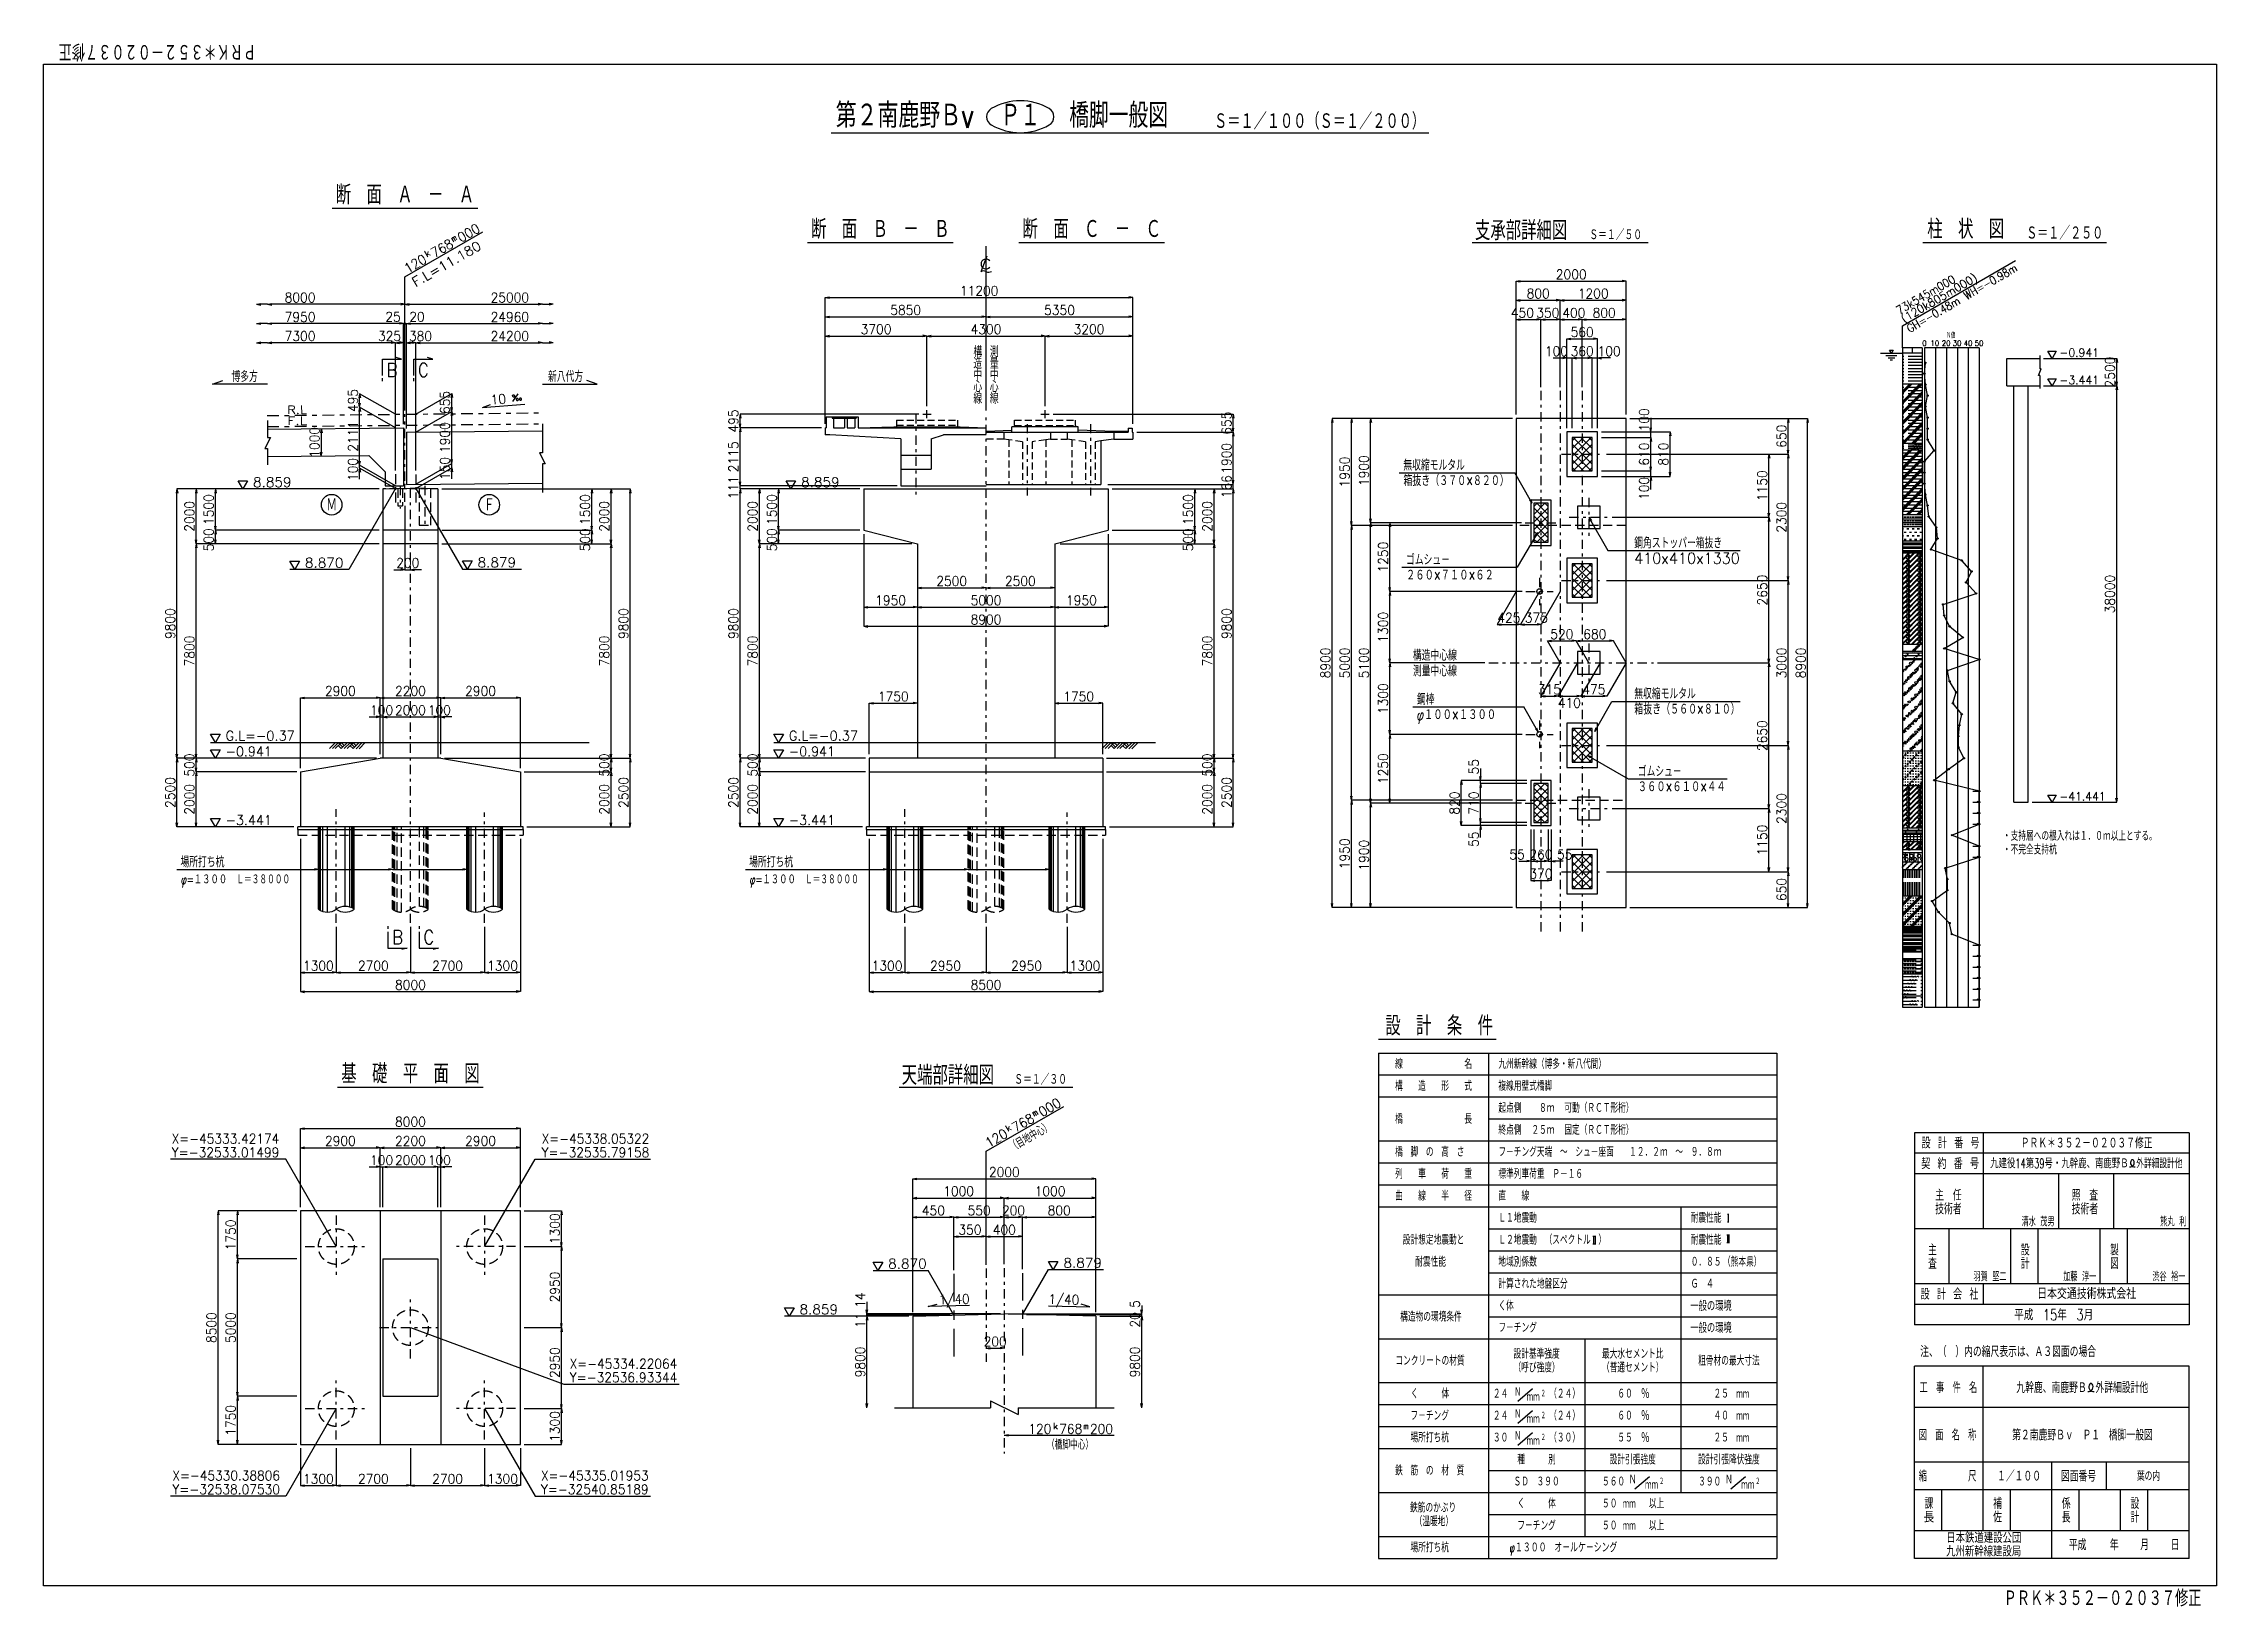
# Model space of a CAD drawing. Extents: x -39050 to 40050, y -28450 to 28450.
import ezdxf
from ezdxf.enums import TextEntityAlignment as Align

# ---------------------------------------------------------------- set-up
doc = ezdxf.new("R2010")
doc.units = 0
doc.header["$LTSCALE"] = 0.2
doc.header["$MEASUREMENT"] = 0
doc.header["$PDSIZE"] = 1
for name, pattern in [('CENTER', [3868.6, 1682, -841, 504.6, -841]), ('CENTERX2', [5046, 2102.5, -1051.25, 841, -1051.25]), ('DASHED', [2523, 1682, -841]), ('DASHED2', [1892.25, 1261.5, -630.75]), ('HIDDENX2', [3364, 2523, -841])]:
    doc.linetypes.add(name, pattern=pattern)
for name, color, linetype in [('LAYER0001', 7, 'Continuous'), ('LAYER0002', 7, 'Continuous'), ('LAYER0003', 7, 'Continuous'), ('LAYER0004', 7, 'Continuous'), ('LAYER0006', 7, 'Continuous'), ('LAYER0011', 7, 'Continuous'), ('LAYER0015', 7, 'Continuous'), ('LAYER0016', 7, 'Continuous'), ('LAYER0019', 7, 'Continuous'), ('LAYER0020', 7, 'Continuous'), ('LAYER0021', 7, 'Continuous'), ('LAYER0032', 7, 'Continuous'), ('LAYER0035', 7, 'Continuous'), ('LAYER0036', 7, 'Continuous'), ('LAYER0048', 7, 'Continuous'), ('LAYER0051', 7, 'Continuous'), ('LAYER0052', 7, 'Continuous')]:
    doc.layers.add(name, color=color, linetype=linetype)
doc.styles.get("Standard").update_dxf_attribs({"font": 'txt.shx', "width": 0.8, "bigfont": 'bigfont.shx'})

msp = doc.modelspace()

# ---------------------------------------------------------------- texts
at = {"color": 4}
for s, width, p, p2 in [('断\u3000面\u3000Ａ\u3000－\u3000Ａ', 0.687898, (-28411, 22594), (-23371, 22594)), ('断\u3000面\u3000Ｂ\u3000－\u3000Ｂ', 0.692308, (-11111, 21340), (-6071, 21340)), ('断\u3000面\u3000Ｃ\u3000－\u3000Ｃ', 0.692308, (-3411, 21340), (1629, 21340)), ('基\u3000礎\u3000平\u3000面\u3000図', 0.687898, (-28211, -9406), (-23171, -9406))]:
    msp.add_text(s, height=700, dxfattribs=dict(at, width=width)).set_placement(p, p2, align=Align.FIT)
at = {"layer": 'LAYER0001', "color": 6, "width": 1.2}
for s, p, p2 in [('R.L', (-30175, 14961), (-29455, 14968)), ('F.L', (-30171, 14561), (-29451, 14568))]:
    msp.add_text(s, height=300, rotation=0.57294, dxfattribs=at).set_placement(p, p2, align=Align.FIT)
at = {"layer": 'LAYER0002', "color": 6, "width": 1.004651}
for p, p2 in [((-32419, 3074), (-29899, 3074)), ((-11919, 3074), (-9399, 3074))]:
    msp.add_text('G.L=-0.37', height=350, dxfattribs=at).set_placement(p, p2, align=Align.FIT)
at = {"layer": 'LAYER0003', "color": 6}
for s, height, rotation, width, p, p2 in [('m', 233, 30, 1.2, (-24137, 21216), (-23976, 21310)), ('000', 350, 30, 1.107692, (-23851, 21193), (-23123, 21613)), ('120', 350, 30, 1.107692, (-25791, 20073), (-25063, 20493)), ('F.L=11.180', 350, 30.00823, 1.116279, (-25504, 19577), (-23080, 20977)), ('k', 233, 30, 1.2, (-25101, 20660), (-24939, 20753)), ('768', 350, 30, 0.9, (-24821, 20633), (-24093, 21053)), ('8000', 350, 360, 1.010526, (-30268, 19024), (-29148, 19024)), ('25000', 350, 360, 0.96, (-22775, 19024), (-21375, 19024)), ('7950', 350, 360, 0.914286, (-30268, 18317), (-29148, 18317)), ('25', 350, 360, 0.96, (-26606, 18323), (-26046, 18323)), ('20', 350, 360, 1.066667, (-25736, 18323), (-25176, 18323)), ('24960', 350, 360, 0.888889, (-22775, 18317), (-21375, 18317)), ('7300', 350, 360, 0.96, (-30268, 17623), (-29148, 17623)), ('325', 350, 360, 0.9, (-26875, 17624), (-26035, 17624)), ('24200', 350, 360, 0.923077, (-22775, 17623), (-21375, 17623)), ('495', 350, 90, 0.9, (-27611, 15034), (-27611, 15874)), ('655', 350, 90, 0.9, (-24261, 14961), (-24261, 15801)), ('495', 350, 90, 0.9, (-13761, 14286), (-13761, 15126)), ('1000', 350, 90, 1.129412, (-29006, 13369), (-29006, 14489)), ('2111', 350, 90, 1.2, (-27611, 13590), (-27611, 14710)), ('1900', 350, 90, 1.066667, (-24261, 13544), (-24261, 14664)), ('655', 350, 90, 0.9, (4189, 14206), (4189, 15046)), ('2115', 350, 90, 1.066667, (-13761, 12842), (-13761, 13962)), ('1900', 350, 90, 1.066667, (4189, 12789), (4189, 13909)), ('100', 350, 90, 1.2, (-27611, 12525), (-27611, 13365)), ('150', 350, 90, 1.107692, (-24261, 12559), (-24261, 13399)), ('166', 350, 90, 1.028571, (4189, 11896), (4189, 12736)), ('1500', 350, 90, 1.066667, (-32861, 10923), (-32861, 12043)), ('1500', 350, 90, 1.066667, (-19161, 10923), (-19161, 12043)), ('111', 350, 90, 1.44, (-13761, 11868), (-13761, 12708)), ('1500', 350, 90, 1.066667, (-12361, 10923), (-12361, 12043)), ('1500', 350, 90, 1.066667, (2789, 10923), (2789, 12043)), ('2000', 350, 90, 1.010526, (-33561, 10673), (-33561, 11793)), ('2000', 350, 90, 1.010526, (-18461, 10673), (-18461, 11793)), ('2000', 350, 90, 1.010526, (-13061, 10673), (-13061, 11793)), ('2000', 350, 90, 1.010526, (3489, 10673), (3489, 11793)), ('500', 350, 90, 1.028571, (-32861, 9963), (-32861, 10803)), ('500', 350, 90, 1.028571, (-19161, 9963), (-19161, 10803)), ('500', 350, 90, 1.028571, (-12361, 9963), (-12361, 10803)), ('500', 350, 90, 1.028571, (2789, 9963), (2789, 10803)), ('9800', 350, 90, 0.96, (-34261, 6773), (-34261, 7893)), ('9800', 350, 90, 0.96, (-17761, 6773), (-17761, 7893)), ('9800', 350, 90, 0.96, (-13761, 6773), (-13761, 7893)), ('9800', 350, 90, 0.96, (4189, 6773), (4189, 7893)), ('7800', 350, 90, 0.96, (-33561, 5773), (-33561, 6893)), ('7800', 350, 90, 0.96, (-18461, 5773), (-18461, 6893)), ('7800', 350, 90, 0.96, (-13061, 5773), (-13061, 6893)), ('7800', 350, 90, 0.96, (3489, 5773), (3489, 6893)), ('500', 350, 90, 1.028571, (-33561, 1763), (-33561, 2603)), ('500', 350, 90, 1.028571, (-18461, 1763), (-18461, 2603)), ('500', 350, 90, 1.028571, (-13061, 1763), (-13061, 2603)), ('500', 350, 90, 1.028571, (3489, 1763), (3489, 2603)), ('2500', 350, 90, 0.96, (-34261, 623), (-34261, 1743)), ('2500', 350, 90, 0.96, (-17761, 623), (-17761, 1743)), ('2500', 350, 90, 0.96, (-13761, 623), (-13761, 1743)), ('2500', 350, 90, 0.96, (4189, 623), (4189, 1743)), ('2000', 350, 90, 1.010526, (-33561, 373), (-33561, 1493)), ('2000', 350, 90, 1.010526, (-18461, 373), (-18461, 1493)), ('2000', 350, 90, 1.010526, (-13061, 373), (-13061, 1493)), ('2000', 350, 90, 1.010526, (3489, 373), (3489, 1493)), ('1300', 350, 90, 1.066667, (-20261, -15256), (-20261, -14136)), ('1750', 350, 90, 1.010526, (-32061, -15481), (-32061, -14361)), ('2950', 350, 90, 0.914286, (-20261, -17381), (-20261, -16261)), ('8500', 350, 90, 0.96, (-32761, -18856), (-32761, -17736)), ('5000', 350, 90, 1.010526, (-32061, -18856), (-32061, -17736)), ('2950', 350, 90, 0.914286, (-20261, -20131), (-20261, -19011)), ('1750', 350, 90, 1.010526, (-32061, -22231), (-32061, -21111)), ('1300', 350, 90, 1.066667, (-20261, -22456), (-20261, -21336))]:
    msp.add_text(s, height=height, rotation=rotation, dxfattribs=dict(at, width=width)).set_placement(p, p2, align=Align.FIT)
for s, width, p, p2 in [('11200', 1.090909, (-5691, 19270), (-4291, 19270)), ('3700', 0.96, (-9301, 17870), (-8181, 17870)), ('5850', 0.914286, (-8226, 18570), (-7106, 18570)), ('4300', 0.96, (-5301, 17870), (-4181, 17870)), ('5350', 0.914286, (-2626, 18570), (-1506, 18570)), ('3200', 0.96, (-1551, 17870), (-431, 17870)), ('380', 0.96, (-25748, 17624), (-24908, 17624)), ('200', 1.028571, (-26211, 9364), (-25371, 9364)), ('2500', 0.96, (-6551, 8703), (-5431, 8703)), ('2500', 0.96, (-4051, 8703), (-2931, 8703)), ('1950', 1.010526, (-8776, 8003), (-7656, 8003)), ('5000', 1.010526, (-5301, 8003), (-4181, 8003)), ('1950', 1.010526, (-1826, 8003), (-706, 8003)), ('8900', 0.96, (-5301, 7303), (-4181, 7303)), ('2900', 0.96, (-28801, 4703), (-27681, 4703)), ('2200', 0.96, (-26251, 4703), (-25131, 4703)), ('2900', 0.96, (-23701, 4703), (-22581, 4703)), ('1750', 1.010526, (-8676, 4503), (-7556, 4503)), ('1750', 1.010526, (-1926, 4503), (-806, 4503)), ('100', 1.2, (-27161, 4003), (-26321, 4003)), ('2000', 1.010526, (-26251, 4003), (-25131, 4003)), ('100', 1.2, (-25061, 4003), (-24221, 4003)), ('1300', 1.066667, (-29601, -5297), (-28481, -5297)), ('2700', 0.96, (-27601, -5297), (-26481, -5297)), ('2700', 0.96, (-24901, -5297), (-23781, -5297)), ('1300', 1.066667, (-22901, -5297), (-21781, -5297)), ('1300', 1.066667, (-8901, -5297), (-7781, -5297)), ('2950', 0.914286, (-6776, -5297), (-5656, -5297)), ('2950', 0.914286, (-3826, -5297), (-2706, -5297)), ('1300', 1.066667, (-1701, -5297), (-581, -5297)), ('8000', 1.010526, (-26251, -5997), (-25131, -5997)), ('8500', 0.96, (-5301, -5997), (-4181, -5997)), ('8000', 1.010526, (-26251, -10976), (-25131, -10976)), ('2900', 0.96, (-28801, -11676), (-27681, -11676)), ('2200', 0.96, (-26251, -11676), (-25131, -11676)), ('2900', 0.96, (-23701, -11676), (-22581, -11676)), ('100', 1.2, (-27161, -12376), (-26321, -12376)), ('2000', 1.010526, (-26251, -12376), (-25131, -12376)), ('100', 1.2, (-25061, -12376), (-24221, -12376)), ('1300', 1.066667, (-29601, -23976), (-28481, -23976)), ('2700', 0.96, (-27601, -23976), (-26481, -23976)), ('2700', 0.96, (-24901, -23976), (-23781, -23976)), ('1300', 1.066667, (-22901, -23976), (-21781, -23976))]:
    msp.add_text(s, height=350, dxfattribs=dict(at, width=width)).set_placement(p, p2, align=Align.FIT)
at = {"layer": 'LAYER0004', "color": 6}
for s, height, width, p, p2 in [('構', 400, 0.857143, (-5201, 17033), (-4881, 17033)), ('測', 400, 0.857143, (-4601, 17033), (-4281, 17033)), ('造', 400, 0.857143, (-5201, 16608), (-4881, 16608)), ('中', 400, 0.923077, (-5201, 16183), (-4881, 16183)), ('量', 400, 0.857143, (-4601, 16608), (-4281, 16608)), ('中', 400, 0.923077, (-4601, 16183), (-4281, 16183)), ('心', 400, 0.857143, (-5201, 15758), (-4881, 15758)), ('心', 400, 0.857143, (-4601, 15758), (-4281, 15758)), ('線', 400, 0.857143, (-5201, 15333), (-4881, 15333)), ('線', 400, 0.857143, (-4601, 15333), (-4281, 15333)), ('Ｍ', 500, 0.857143, (-28759, 11408), (-28359, 11408)), ('8.870', 350, 1.043478, (-29533, 9372), (-28133, 9372)), ('-0.941', 350, 1.066667, (-32419, 2503), (-30739, 2503)), ('-0.941', 350, 1.066667, (-11919, 2503), (-10239, 2503)), ('-3.441', 350, 1.028571, (-32419, 3), (-30739, 3)), ('-3.441', 350, 1.028571, (-11919, 3), (-10239, 3)), ('場所打ち杭', 400, 0.697674, (-34063, -1542), (-32463, -1542)), ('場所打ち杭', 400, 0.697674, (-13363, -1542), (-11763, -1542)), ('φ=１３００', 350, 0.734694, (-34043, -2155), (-32363, -2155)), ('Ｌ＝３８０００', 350, 0.705882, (-32031, -2155), (-30071, -2155)), ('φ=１３００', 350, 0.734694, (-13343, -2155), (-11663, -2155)), ('Ｌ＝３８０００', 350, 0.705882, (-11331, -2155), (-9371, -2155)), ('Y=-32533.01499', 350, 0.896, (-34385, -12093), (-30465, -12093)), ('X=-45333.42174', 350, 0.884211, (-34385, -11593), (-30465, -11593)), ('Y=-32535.79158', 350, 0.884211, (-20918, -12093), (-16998, -12093)), ('X=-45338.05322', 350, 0.872727, (-20918, -11593), (-16998, -11593)), ('X=-45334.22064', 350, 0.872727, (-19898, -19785), (-15978, -19785)), ('Y=-32536.93344', 350, 0.861538, (-19898, -20285), (-15978, -20285)), ('X=-45330.38806', 350, 0.884211, (-34359, -23859), (-30439, -23859)), ('X=-45335.01953', 350, 0.896, (-20944, -23859), (-17024, -23859)), ('Y=-32538.07530', 350, 0.884211, (-34359, -24359), (-30439, -24359)), ('Y=-32540.85189', 350, 0.896, (-20944, -24359), (-17024, -24359))]:
    msp.add_text(s, height=height, dxfattribs=dict(at, width=width)).set_placement(p, p2, align=Align.FIT)
for s, height, rotation, width, p, p2 in [('博多方', 400, 360, 0.72, (-32207, 16127), (-31247, 16127)), ('新八代方', 400, 360, 0.705882, (-20685, 16127), (-19405, 16127)), ('10', 350, 4.88541, 1.371429, (-22757, 15302), (-22200, 15350))]:
    msp.add_text(s, height=height, rotation=rotation, dxfattribs=dict(at, width=width)).set_placement(p, p2, align=Align.FIT)
for s, p, p2 in [('8.859', (-31422, 12303), (-30022, 12303)), ('8.859', (-11472, 12303), (-10072, 12303)), ('8.879', (-23247, 9382), (-21847, 9382))]:
    msp.add_text(s, height=350, dxfattribs=at).set_placement(p, p2, align=Align.FIT)
msp.add_text('Ｆ', height=500, rotation=360, dxfattribs=at).set_placement((-23024, 11408), (-22624, 11408), align=Align.FIT)
at = {"layer": 'LAYER0006', "color": 6, "width": 1.2}
for s, p, p2 in [('B', (-26563, 16311), (-26163, 16311)), ('C', (-25424, 16311), (-25024, 16311)), ('B', (-26363, -4334), (-25963, -4334)), ('C', (-25224, -4334), (-24824, -4334))]:
    msp.add_text(s, height=500, dxfattribs=at).set_placement(p, p2, align=Align.FIT)
at = {"layer": 'LAYER0011', "color": 4, "width": 0.688525}
msp.add_text('設\u3000計\u3000条\u3000件', height=700, dxfattribs=at).set_placement((9794, -7660), (13714, -7660), align=Align.FIT)
at = {"layer": 'LAYER0011', "color": 6}
for s, height, width, p, p2 in [('線\u3000\u3000\u3000\u3000\u3000\u3000\u3000\u3000名', 350, 0.685714, (10150, -8875), (12950, -8875)), ('九州新幹線（博多・新八代間）', 350, 0.7, (13910, -8875), (17830, -8875)), ('構\u3000\u3000造\u3000\u3000形\u3000\u3000式', 350, 0.681818, (10150, -9675), (12950, -9675)), ('複線用壁式橋脚', 350, 0.688525, (13910, -9675), (15870, -9675)), ('起点側', 350, 0.72, (13910, -10475), (14750, -10475)), ('\u3000８ｍ', 350, 0.734694, (15110, -10475), (15950, -10475)), ('可動（ＲＣＴ形桁）', 350, 0.72, (16310, -10475), (18830, -10475)), ('橋\u3000\u3000\u3000\u3000\u3000\u3000\u3000\u3000長', 350, 0.681818, (10150, -10875), (12950, -10875)), ('終点側', 350, 0.72, (13910, -11275), (14750, -11275)), ('２５ｍ', 350, 0.734694, (15110, -11275), (15950, -11275)), ('固定（ＲＣＴ形桁）', 350, 0.72, (16310, -11275), (18830, -11275)), ('橋\u3000脚\u3000の\u3000高\u3000さ', 350, 0.692308, (10150, -12075), (12670, -12075)), ('フ－チング天端\u3000～\u3000シュ－座面\u3000\u3000１２．２ｍ\u3000～\u3000９．８ｍ', 350, 0.673114, (13910, -12075), (22030, -12075)), ('列\u3000\u3000車\u3000\u3000荷\u3000\u3000重', 350, 0.681818, (10150, -12875), (12950, -12875)), ('標準列車荷重\u3000Ｐ－１６', 350, 0.6875, (13910, -12875), (16990, -12875)), ('曲\u3000\u3000線\u3000\u3000半\u3000\u3000径', 350, 0.681818, (10150, -13675), (12950, -13675)), ('直\u3000\u3000線', 350, 0.705882, (13910, -13675), (15030, -13675)), ('Ｌ１地震動', 350, 0.697674, (13910, -14475), (15310, -14475)), ('耐震性能', 350, 0.705882, (20910, -14475), (22030, -14475)), ('設計想定地震動と', 350, 0.695652, (10431, -15275), (12671, -15275)), ('耐震性能', 350, 0.705882, (20910, -15275), (22030, -15275)), ('耐震性能', 350, 0.705882, (10880, -16075), (12000, -16075)), ('地域別係数', 350, 0.697674, (13910, -16075), (15310, -16075)), ('０．８５', 350, 0.727273, (20910, -16075), (22030, -16075)), ('（熊本県）', 350, 0.769231, (22084, -16075), (23484, -16075)), ('計算された地盤区分', 350, 0.683544, (13910, -16875), (16430, -16875)), ('Ｇ\u3000４', 350, 0.75, (20910, -16875), (21750, -16875)), ('く体', 350, 0.75, (13910, -17675), (14470, -17675)), ('一般の環境', 375, 0.697674, (20900, -17687), (22400, -17687)), ('構造物の環境条件', 350, 0.685714, (10335, -18075), (12575, -18075)), ('フ－チング', 350, 0.697674, (13910, -18475), (15310, -18475)), ('一般の環境', 375, 0.697674, (20900, -18487), (22400, -18487)), ('コンクリートの材質', 350, 0.683544, (10160, -19675), (12680, -19675)), ('設計基準強度', 350, 0.692308, (14460, -19425), (16140, -19425)), ('（呼び強度）', 350, 0.75, (14460, -19925), (16140, -19925)), ('最大水セメント比', 350, 0.685714, (17680, -19425), (19920, -19425)), ('（普通セメント）', 350, 0.727273, (17680, -19925), (19920, -19925)), ('粗骨材の最大寸法', 350, 0.685714, (21180, -19675), (23420, -19675)), ('く\u3000\u3000\u3000体', 350, 0.697674, (10720, -20875), (12120, -20875)), ('２４', 350, 0.8, (13710, -20875), (14270, -20875)), ('Ｎ', 300, 0.923077, (14493, -20803), (14733, -20803)), ('（２４）', 350, 0.8, (15759, -20875), (16879, -20875)), ('６０', 350, 0.827586, (18240, -20875), (18800, -20875)), ('％', 400, 0.923077, (19098, -20900), (19418, -20900)), ('２５', 350, 0.8, (21740, -20875), (22300, -20875)), ('フ－チング', 350, 0.697674, (10709, -21675), (12109, -21675)), ('２４', 350, 0.8, (13710, -21675), (14270, -21675)), ('Ｎ', 300, 0.923077, (14493, -21603), (14733, -21603)), ('ｍｍ', 300, 0.774194, (14936, -20982), (15416, -20982)), ('（２４）', 350, 0.8, (15759, -21675), (16879, -21675)), ('６０', 350, 0.827586, (18240, -21675), (18800, -21675)), ('％', 400, 0.923077, (19098, -21700), (19418, -21700)), ('４０', 350, 0.827586, (21740, -21675), (22300, -21675)), ('ｍｍ', 300, 0.774194, (22568, -20875), (23048, -20875)), ('場所打ち杭', 350, 0.697674, (10709, -22475), (12109, -22475)), ('３０', 350, 0.827586, (13710, -22475), (14270, -22475)), ('Ｎ', 300, 0.923077, (14493, -22403), (14733, -22403)), ('ｍｍ', 300, 0.774194, (14936, -21782), (15416, -21782)), ('（３０）', 350, 0.8, (15759, -22475), (16879, -22475)), ('５５', 350, 0.8, (18240, -22475), (18800, -22475)), ('％', 400, 0.923077, (19098, -22500), (19418, -22500)), ('２５', 350, 0.8, (21740, -22475), (22300, -22475)), ('ｍｍ', 300, 0.774194, (22568, -21675), (23048, -21675)), ('種\u3000\u3000\u3000別', 350, 0.705882, (14600, -23275), (16000, -23275)), ('ｍｍ', 300, 0.774194, (14936, -22582), (15416, -22582)), ('設計引張強度', 350, 0.692308, (17960, -23275), (19640, -23275)), ('設計引張降伏強度', 350, 0.685714, (21180, -23275), (23420, -23275)), ('ｍｍ', 300, 0.774194, (22568, -22475), (23048, -22475)), ('鉄\u3000筋\u3000の\u3000材\u3000質', 350, 0.683544, (10150, -23675), (12670, -23675)), ('ＳＤ\u3000３９０', 350, 0.712871, (14460, -24075), (16140, -24075)), ('５６０', 350, 0.765957, (17681, -24075), (18521, -24075)), ('Ｎ', 350, 0.923077, (18660, -24003), (18940, -24003)), ('３９０', 350, 0.765957, (21181, -24075), (22021, -24075)), ('Ｎ', 350, 0.923077, (22160, -24003), (22440, -24003)), ('く\u3000\u3000\u3000体', 350, 0.697674, (14600, -24875), (16000, -24875)), ('ｍｍ', 300, 0.774194, (19246, -24182), (19726, -24182)), ('以上', 350, 0.75, (19386, -24874), (19946, -24874)), ('ｍｍ', 300, 0.774194, (22746, -24182), (23226, -24182)), ('鉄筋のかぶり', 350, 0.712871, (10694, -25025), (12374, -25025)), ('（温暖地）', 350, 0.769231, (10861, -25525), (12261, -25525)), ('フ－チング', 350, 0.697674, (14600, -25675), (16000, -25675)), ('５０', 350, 0.827586, (17681, -24875), (18241, -24875)), ('ｍｍ', 300, 0.774194, (18433, -24875), (18913, -24875)), ('以上', 350, 0.75, (19386, -25674), (19946, -25674)), ('場所打ち杭', 350, 0.697674, (10709, -26475), (12109, -26475)), ('φ１３００\u3000オ－ルケ－シング', 350, 0.677419, (14320, -26475), (18240, -26475)), ('５０', 350, 0.827586, (17681, -25675), (18241, -25675)), ('ｍｍ', 300, 0.774194, (18433, -25675), (18913, -25675))]:
    msp.add_text(s, height=height, dxfattribs=dict(at, width=width)).set_placement(p, p2, align=Align.FIT)
at = {"layer": 'LAYER0011', "color": 6, "width": 0.7}
msp.add_text('Ｌ２地震動\u3000（スペクトル\u3000）', height=350, rotation=360, dxfattribs=at).set_placement((13910, -15275), (17830, -15275), align=Align.FIT)
at = {"layer": 'LAYER0011', "color": 6}
for p, p2 in [((15449, -20815), (15633, -20815)), ((15449, -21615), (15633, -21615)), ((15449, -22415), (15633, -22415)), ((19759, -24015), (19943, -24015)), ((23259, -24015), (23443, -24015))]:
    msp.add_text('２', height=230, dxfattribs=at).set_placement(p, p2, align=Align.FIT)
at = {"layer": 'LAYER0015', "color": 4, "width": 0.676692}
msp.add_text('ＰＲＫ＊３５２－０２０３７修正', height=600, rotation=180, dxfattribs=at).set_placement((-31300, 28450), (-38500, 28450), align=Align.FIT)
at = {"layer": 'LAYER0015', "color": 3}
for s, height, width, p, p2 in [('第２南鹿野Ｂv', 900, 0.711864, (-10213, 25380), (-5173, 25380)), ('Ｐ１', 900, 0.923077, (-4213, 25380), (-2773, 25380)), ('橋脚一般図', 900, 0.705882, (-1713, 25380), (1887, 25380)), ('Ｓ＝１／１００（Ｓ＝１／２００）', 600, 0.695652, (3560, 25320), (11240, 25320))]:
    msp.add_text(s, height=height, dxfattribs=dict(at, width=width)).set_placement(p, p2, align=Align.FIT)
at = {"layer": 'LAYER0015', "color": 6}
for s, height, width, p, p2 in [('設 計 番 号', 400, 0.828947, (29317, -11775), (31417, -11775)), ('ＰＲＫ＊３５２－０２０３７修正', 400, 0.676692, (32921, -11775), (37721, -11775)), ('契 約 番 号', 400, 0.828947, (29302, -12525), (31402, -12525)), ('九建役14第39号・九幹鹿、南鹿野Ｂ', 350, 0.717608, (31811, -12493), (36851, -12493)), ('外詳細設計他', 350, 0.692308, (37131, -12493), (38811, -12493)), ('主\u3000任', 400, 0.72, (29811, -13675), (30771, -13675)), ('照\u3000査', 400, 0.72, (34778, -13675), (35738, -13675)), ('技術者', 400, 0.72, (29811, -14175), (30771, -14175)), ('技術者', 400, 0.72, (34778, -14175), (35738, -14175)), ('清水 茂男', 300, 0.789474, (32955, -14604), (34155, -14604)), ('熊丸 利', 300, 0.827586, (37993, -14604), (38953, -14604)), ('査', 400, 0.857143, (29550, -16162), (29870, -16162)), ('主', 400, 0.857143, (29550, -15669), (29870, -15669)), ('設', 400, 0.857143, (32925, -15669), (33245, -15669)), ('計', 400, 0.857143, (32925, -16162), (33245, -16162)), ('製', 400, 0.857143, (36175, -15669), (36495, -15669)), ('図', 400, 0.923077, (36175, -16162), (36495, -16162)), ('羽賀 堅二', 300, 0.779221, (31205, -16604), (32405, -16604)), ('加藤 淳一', 300, 0.779221, (34472, -16604), (35672, -16604)), ('渋谷 裕一', 300, 0.779221, (37717, -16604), (38917, -16604)), ('設 計 会 社', 400, 0.828947, (29280, -17275), (31380, -17275)), ('日本交通技術株式会社', 400, 0.767045, (33523, -17255), (37123, -17255)), ('平成\u300015年\u30003月', 400, 0.760563, (32684, -18029), (35564, -18029)), ('注、（\u3000）内の縮尺表示は、Ａ３図面の場合', 400, 0.674157, (29264, -19369), (35664, -19369)), ('工\u3000事\u3000件\u3000名', 400, 0.650826, (29240, -20678), (31340, -20678)), ('九幹鹿、南鹿野Ｂ', 400, 0.695652, (32763, -20678), (35323, -20678)), ('外詳細設計他', 400, 0.692308, (35643, -20678), (37563, -20678)), ('図\u3000面\u3000名\u3000称', 400, 0.645492, (29207, -22404), (31307, -22404)), ('第２南鹿野Ｂｖ\u3000Ｐ１\u3000橋脚一般図', 400, 0.678445, (32610, -22404), (37730, -22404)), ('縮\u3000\u3000\u3000\u3000\u3000尺', 400, 0.645492, (29207, -23900), (31307, -23900)), ('１／１００', 400, 0.722892, (32061, -23900), (33661, -23900)), ('図面番号', 400, 0.705882, (34386, -23900), (35666, -23900)), ('葉の内', 350, 0.734694, (37154, -23875), (37994, -23875)), ('課', 400, 0.857143, (29418, -24897), (29738, -24897)), ('補', 400, 0.857143, (31918, -24897), (32238, -24897)), ('係', 400, 0.857143, (34418, -24897), (34738, -24897)), ('設', 400, 0.857143, (36918, -24897), (37238, -24897)), ('長', 400, 1.071429, (29378, -25391), (29778, -25391)), ('佐', 400, 0.857143, (31918, -25391), (32238, -25391)), ('長', 400, 0.857143, (34418, -25391), (34738, -25391)), ('計', 400, 0.857143, (36918, -25391), (37238, -25391)), ('日本鉄道建設公団', 380, 0.776978, (30210, -26135), (32946, -26135)), ('平成', 400, 0.75, (34674, -26400), (35314, -26400)), ('年', 400, 0.857143, (36164, -26400), (36484, -26400)), ('九州新幹線建設局', 380, 0.771429, (30207, -26627), (32943, -26627))]:
    msp.add_text(s, height=height, dxfattribs=dict(at, width=width)).set_placement(p, p2, align=Align.FIT)
for s, p, p2 in [('月', (37274, -26400), (37594, -26400)), ('日', (38384, -26400), (38704, -26400))]:
    msp.add_text(s, height=400, dxfattribs=at).set_placement(p, p2, align=Align.FIT)
at = {"layer": 'LAYER0015', "color": 4, "width": 0.676692}
msp.add_text('ＰＲＫ＊３５２－０２０３７修正', height=600, dxfattribs=at).set_placement((32300, -28450), (39500, -28450), align=Align.FIT)
at = {"layer": 'LAYER0016', "color": 4}
for s, height, width, p, p2 in [('支承部詳細図', 700, 0.699029, (13057, 21290), (16417, 21290)), ('Ｓ＝１／５０', 400, 0.712871, (17219, 21290), (19139, 21290))]:
    msp.add_text(s, height=height, dxfattribs=dict(at, width=width)).set_placement(p, p2, align=Align.FIT)
at = {"layer": 'LAYER0019', "color": 6}
for s, width, p, p2 in [('2000', 1.010526, (15999, 19870), (17119, 19870)), ('800', 1.028571, (14939, 19170), (15779, 19170)), ('1200', 1.066667, (16799, 19170), (17919, 19170)), ('450', 0.96, (14361, 18470), (15201, 18470)), ('350', 0.96, (15289, 18470), (16129, 18470)), ('400', 1.028571, (16239, 18470), (17079, 18470)), ('800', 1.028571, (17339, 18470), (18179, 18470)), ('100', 1.2, (15600, 17070), (16440, 17070)), ('560', 0.96, (16539, 17770), (17379, 17770)), ('360', 0.96, (16539, 17070), (17379, 17070)), ('100', 1.2, (17517, 17070), (18357, 17070)), ('425', 0.9, (13871, 7370), (14711, 7370)), ('375', 0.9, (14871, 7370), (15711, 7370)), ('520', 0.96, (15797, 6770), (16637, 6770)), ('680', 0.96, (16997, 6770), (17837, 6770)), ('315', 1.028571, (15350, 4760), (16190, 4760)), ('475', 0.9, (16965, 4760), (17805, 4760)), ('410', 1.107692, (16070, 4270), (16910, 4270)), ('55', 0.96, (14310, -1250), (14870, -1250)), ('260', 0.96, (15039, -1250), (15879, -1250)), ('55', 0.96, (16047, -1250), (16607, -1250)), ('370', 0.96, (15039, -1950), (15879, -1950))]:
    msp.add_text(s, height=350, dxfattribs=dict(at, width=width)).set_placement(p, p2, align=Align.FIT)
for s, width, p, p2 in [('100', 1.2, (19389, 14328), (19389, 15168)), ('650', 0.96, (24389, 13730), (24389, 14570)), ('610', 1.107692, (19389, 13080), (19389, 13920)), ('810', 1.107692, (20089, 13080), (20089, 13920)), ('1950', 1.010526, (8489, 12290), (8489, 13410)), ('1900', 1.066667, (9189, 12340), (9189, 13460)), ('1150', 1.129412, (23689, 11790), (23689, 12910)), ('100', 1.2, (19389, 11832), (19389, 12672)), ('2300', 0.96, (24389, 10640), (24389, 11760)), ('1250', 1.010526, (9889, 9190), (9889, 10310)), ('2650', 0.914286, (23689, 7990), (23689, 9110)), ('1300', 1.066667, (9889, 6640), (9889, 7760)), ('8900', 0.96, (7789, 5340), (7789, 6460)), ('5000', 1.010526, (8489, 5340), (8489, 6460)), ('5100', 1.066667, (9189, 5340), (9189, 6460)), ('3000', 1.010526, (24389, 5340), (24389, 6460)), ('8900', 0.96, (25089, 5340), (25089, 6460)), ('1300', 1.066667, (9889, 4040), (9889, 5160)), ('2650', 0.914286, (23689, 2690), (23689, 3810)), ('1250', 1.010526, (9889, 1490), (9889, 2610)), ('55', 0.96, (13189, 1838), (13189, 2398)), ('820', 0.96, (12489, 380), (12489, 1220)), ('710', 1.107692, (13189, 380), (13189, 1220)), ('2300', 0.96, (24389, 40), (24389, 1160)), ('1950', 1.010526, (8489, -1610), (8489, -490)), ('1900', 1.066667, (9189, -1660), (9189, -540)), ('55', 0.96, (13189, -798), (13189, -238)), ('1150', 1.129412, (23689, -1110), (23689, 10)), ('650', 0.96, (24389, -2770), (24389, -1930))]:
    msp.add_text(s, height=350, rotation=90, dxfattribs=dict(at, width=width)).set_placement(p, p2, align=Align.FIT)
at = {"layer": 'LAYER0020', "color": 6}
for s, width, p, p2 in [('箱抜き（３７０×８２０）', 0.705882, (10450, 12340), (14290, 12340)), ('無収縮モルタル', 0.688525, (10450, 12900), (12690, 12900)), ('鋼角ストッパー箱抜き', 0.689655, (18855, 10070), (22055, 10070)), ('ゴムシュ－', 0.714286, (10546, 9460), (12146, 9460)), ('410x410x1330', 0.944262, (18855, 9510), (22695, 9510)), ('２６０×７１０×６２', 0.689655, (10546, 8900), (13746, 8900)), ('鋼棒', 0.75, (10946, 4380), (11586, 4380)), ('無収縮モルタル', 0.688525, (18855, 4580), (21095, 4580)), ('φ１００×１３００', 0.696774, (10946, 3820), (13826, 3820)), ('箱抜き（５６０×８１０）', 0.705882, (18855, 4020), (22695, 4020)), ('ゴムシュ－', 0.714286, (18982, 1756), (20582, 1756)), ('３６０×６１０×４４', 0.689655, (18982, 1196), (22182, 1196))]:
    msp.add_text(s, height=400, dxfattribs=dict(at, width=width)).set_placement(p, p2, align=Align.FIT)
at = {"layer": 'LAYER0021', "color": 6, "width": 0.697674}
for s, p, p2 in [('構造中心線', (10799, 5980), (12399, 5980)), ('測量中心線', (10799, 5410), (12399, 5410))]:
    msp.add_text(s, height=400, rotation=360, dxfattribs=at).set_placement(p, p2, align=Align.FIT)
at = {"layer": 'LAYER0035', "color": 6}
for s, height, rotation, width, p, p2 in [('000', 350, 30, 1.107692, (-2701, -10640), (-1973, -10220)), ('k', 233, 30, 1.2, (-3951, -11173), (-3789, -11080)), ('768', 350, 30, 0.9, (-3671, -11200), (-2943, -10780)), ('（目地中心）', 350, 30.00823, 0.75, (-3768, -11918), (-2313, -11077)), ('m', 233, 30, 1.2, (-2987, -10617), (-2826, -10524)), ('120', 350, 30, 1.107692, (-4641, -11760), (-3913, -11340)), ('14', 350, 90, 1.2, (-9145, -17578), (-9145, -17018)), ('5', 350, 90, 1.2, (855, -17578), (855, -17298)), ('11', 350, 90, 1.6, (-9145, -18307), (-9145, -17747)), ('20', 350, 90, 1.066667, (855, -18293), (855, -17733)), ('9800', 350, 90, 0.96, (-9145, -20106), (-9145, -18986)), ('9800', 350, 90, 0.96, (855, -20106), (855, -18986)), ('120', 350, 360, 1.107692, (-3199, -22160), (-2359, -22160)), ('768', 350, 360, 0.9, (-2079, -22160), (-1239, -22160)), ('200', 350, 360, 1.028571, (-959, -22160), (-119, -22160)), ('（橋脚中心）', 350, 0.00823, 0.75, (-2522, -22733), (-842, -22732))]:
    msp.add_text(s, height=height, rotation=rotation, dxfattribs=dict(at, width=width)).set_placement(p, p2, align=Align.FIT)
for s, height, width, p, p2 in [('2000', 350, 1.010526, (-4635, -12809), (-3515, -12809)), ('1000', 350, 1.129412, (-6301, -13509), (-5181, -13509)), ('1000', 350, 1.129412, (-2968, -13509), (-1848, -13509)), ('450', 350, 0.96, (-7078, -14209), (-6238, -14209)), ('550', 350, 0.96, (-5411, -14209), (-4571, -14209)), ('200', 350, 1.028571, (-4161, -14209), (-3321, -14209)), ('800', 350, 1.028571, (-2495, -14209), (-1655, -14209)), ('350', 350, 0.96, (-5745, -14909), (-4905, -14909)), ('400', 350, 1.028571, (-4495, -14909), (-3655, -14909)), ('200', 350, 1.028571, (-4828, -18976), (-3988, -18976)), ('k', 233, 1.2, (-2308, -21997), (-2121, -21997)), ('m', 233, 1.2, (-1196, -21997), (-1009, -21997))]:
    msp.add_text(s, height=height, dxfattribs=dict(at, width=width)).set_placement(p, p2, align=Align.FIT)
at = {"layer": 'LAYER0036', "color": 4}
for s, height, width, p, p2 in [('天端部詳細図', 700, 0.699029, (-7810, -9456), (-4450, -9456)), ('Ｓ＝１／３０', 400, 0.712871, (-3714, -9456), (-1794, -9456))]:
    msp.add_text(s, height=height, dxfattribs=dict(at, width=width)).set_placement(p, p2, align=Align.FIT)
at = {"layer": 'LAYER0036', "color": 6, "width": 1.043478}
msp.add_text('8.870', height=350, dxfattribs=at).set_placement((-8303, -16143), (-6903, -16143), align=Align.FIT)
at = {"layer": 'LAYER0036', "color": 6}
for s, p, p2 in [('8.879', (-1922, -16113), (-522, -16113)), ('8.859', (-11529, -17809), (-10129, -17809))]:
    msp.add_text(s, height=350, dxfattribs=at).set_placement(p, p2, align=Align.FIT)
at = {"layer": 'LAYER0036', "color": 6, "width": 1.010526}
for rotation, p, p2 in [(1.4321, (-6456, -17452), (-5336, -17424)), (358.5679, (-2471, -17433), (-1352, -17461))]:
    msp.add_text('1/40', height=350, rotation=rotation, dxfattribs=at).set_placement(p, p2, align=Align.FIT)
at = {"layer": 'LAYER0048', "color": 4, "width": 0.705882}
for s, height, p, p2 in [('柱\u3000状\u3000図', 700, (29520, 21340), (32320, 21340)), ('Ｓ＝１／２５０', 500, (33125, 21300), (35925, 21300))]:
    msp.add_text(s, height=height, dxfattribs=at).set_placement(p, p2, align=Align.FIT)
at = {"layer": 'LAYER0051', "color": 6, "width": 0.96}
for s, p, p2 in [('2500', (36345, 15926), (36345, 17046)), ('38000', (36345, 7708), (36345, 9108))]:
    msp.add_text(s, height=350, rotation=90, dxfattribs=at).set_placement(p, p2, align=Align.FIT)
at = {"layer": 'LAYER0052', "color": 6}
for s, height, rotation, width, p, p2 in [('73k545m000', 300, 30, 0.872727, (28498, 18576), (30577, 19776)), ('(120k805m000)', 300, 30, 0.96, (28673, 18273), (31375, 19833)), ('WH=-0.98m', 300, 30, 0.881633, (30962, 19109), (32833, 20189)), ('GH=-0.48m', 300, 30, 0.919149, (28883, 17909), (30754, 18989)), ('0', 200, 1, 1.6, (29339, 17437), (29499, 17439)), ('・支持層への根入れは１．０ｍ以上とする。', 350, 360, 0.691643, (32275, -572), (37875, -572)), ('・不完全支持杭', 350, 360, 0.688525, (32275, -1072), (34235, -1072))]:
    msp.add_text(s, height=height, rotation=rotation, dxfattribs=dict(at, width=width)).set_placement(p, p2, align=Align.FIT)
for s, height, width, p, p2 in [('10', 200, 1.371429, (29635, 17438), (29955, 17438)), ('20', 200, 1.066667, (30047, 17438), (30367, 17438)), ('Ｎ値', 200, 0.75, (30222, 17721), (30542, 17721)), ('30', 200, 1.066667, (30447, 17438), (30767, 17438)), ('40', 200, 1.066667, (30847, 17438), (31167, 17438)), ('50', 200, 1.066667, (31247, 17438), (31567, 17438)), ('-0.941', 300, 1.066667, (34332, 17046), (35772, 17046)), ('-3.441', 300, 1.028571, (34332, 16046), (35772, 16046)), ('-41.441', 300, 1.05, (34332, 890), (36012, 890))]:
    msp.add_text(s, height=height, dxfattribs=dict(at, width=width)).set_placement(p, p2, align=Align.FIT)

# ---------------------------------------------------------------- blocks, each defined once
blk = doc.blocks.new('GROUP_1')
at = {"layer": 'LAYER0015', "color": 1, "linetype": 'Continuous'}
for p, q in [((-39050, 27700), (40050, 27700)), ((-39050, -27700), (-39050, 27700)), ((40050, 27700), (40050, -27700)), ((40050, -27700), (-39050, -27700))]:
    blk.add_line(p, q, dxfattribs=at)
blk = doc.blocks.new('GROUP_2')
at = {"layer": 'LAYER0015', "color": 2, "linetype": 'Continuous'}
for centre, radius, start, end in [((-3493, 24280), 2084, 59.56596, 120.43404), ((-4376, 25782), 342, 120.43404, 239.56596), ((-3493, 27284), 2084, 239.56596, 300.43404), ((-2610, 25782), 342, 300.43404, 419.56596)]:
    blk.add_arc(centre, radius, start, end, dxfattribs=at)
blk = doc.blocks.new('GROUP_3')
at = {"color": 7, "linetype": 'Continuous'}
for p, q in [((-20891, 14599), (-20891, 13549)), ((-20891, 13549), (-20991, 13549)), ((-20991, 13549), (-20791, 13149)), ((-20791, 13149), (-20891, 13149)), ((-20891, 13149), (-20891, 12099))]:
    blk.add_line(p, q, dxfattribs=at)
blk = doc.blocks.new('GROUP_4')
at = {"color": 7, "linetype": 'Continuous'}
for p, q in [((-30891, 14723), (-30891, 14109)), ((-30791, 14109), (-30991, 13709)), ((-30991, 13709), (-30891, 13709)), ((-30891, 14109), (-30791, 14109)), ((-30891, 13709), (-30891, 13109))]:
    blk.add_line(p, q, dxfattribs=at)
blk = doc.blocks.new('GROUP_5')
at = {"color": 3, "linetype": 'Continuous'}
for p, q in [((-25491, 12765), (-25491, 12403)), ((-25491, 12303), (-25491, 12203)), ((-25491, 12103), (-25491, 11740))]:
    blk.add_line(p, q, dxfattribs=at)
blk = doc.blocks.new('GROUP_6')
at = {"color": 3, "linetype": 'Continuous'}
for p, q in [((-26241, 12767), (-26241, 12404)), ((-26241, 12304), (-26241, 12204)), ((-26241, 12104), (-26241, 11742))]:
    blk.add_line(p, q, dxfattribs=at)
blk = doc.blocks.new('GROUP_7')
at = {"color": 7, "linetype": 'DASHED'}
for p, q in [((-25376, 12250), (-25376, 10915)), ((-24966, 12240), (-24966, 10915)), ((-25376, 10915), (-24966, 10915))]:
    blk.add_line(p, q, dxfattribs=at)
at = {"color": 7, "linetype": 'CENTER'}
blk.add_line((-25171, 12345), (-25171, 10790), dxfattribs=at)
blk = doc.blocks.new('GROUP_8')
at = {"color": 7, "linetype": 'DASHED2'}
for p, q in [((-8001, 14739), (-5781, 14739)), ((-8001, 14739), (-8001, 14499)), ((-8001, 14549), (-5781, 14549)), ((-5781, 14739), (-5781, 14499))]:
    blk.add_line(p, q, dxfattribs=at)
blk = doc.blocks.new('GROUP_9')
at = {"layer": 'LAYER0016', "color": 2, "linetype": 'Continuous'}
for p, q in [((15199, 11306), (15603, 11710)), ((15199, 11589), (15320, 11710)), ((15199, 11023), (15719, 11543)), ((15199, 11543), (15719, 11023)), ((15199, 10740), (15719, 11260)), ((15199, 11260), (15719, 10740)), ((15314, 11710), (15719, 11306)), ((15597, 11710), (15719, 11589)), ((15199, 10457), (15719, 10977)), ((15199, 10977), (15719, 10457)), ((15199, 10694), (15603, 10290)), ((15199, 10411), (15320, 10290)), ((15314, 10290), (15719, 10694)), ((15597, 10290), (15719, 10411))]:
    blk.add_line(p, q, dxfattribs=at)
blk = doc.blocks.new('GROUP_10')
at = {"layer": 'LAYER0016', "color": 2, "linetype": 'Continuous'}
for p, q in [((15199, 1106), (15603, 1510)), ((15199, 1389), (15320, 1510)), ((15199, 823), (15719, 1343)), ((15199, 1343), (15719, 823)), ((15199, 540), (15719, 1060)), ((15199, 1060), (15719, 540)), ((15314, 1510), (15719, 1106)), ((15597, 1510), (15719, 1389)), ((15199, 257), (15719, 777)), ((15199, 777), (15719, 257)), ((15199, 494), (15603, 90)), ((15199, 211), (15320, 90)), ((15314, 90), (15719, 494)), ((15597, 90), (15719, 211))]:
    blk.add_line(p, q, dxfattribs=at)
blk = doc.blocks.new('GROUP_11')
at = {"layer": 'LAYER0048', "color": 7, "linetype": 'Continuous'}
for p, q in [((33615, 17086), (33615, 16606)), ((33565, 16366), (33665, 16606)), ((33615, 16366), (33565, 16366)), ((33665, 16606), (33615, 16606)), ((33615, 16366), (33615, 15886))]:
    blk.add_line(p, q, dxfattribs=at)
blk = doc.blocks.new('GROUP_12')
at = {"layer": 'LAYER0052', "color": 7, "linetype": 'HIDDENX2'}
for p, q in [((29335, 17058), (28615, 17058)), ((29335, 16946), (28615, 16946)), ((29335, 16834), (28615, 16834)), ((29335, 16722), (28615, 16722)), ((29335, 16610), (28615, 16610)), ((29335, 16498), (28615, 16498)), ((29335, 16386), (28615, 16386)), ((29335, 16274), (28615, 16274)), ((29335, 16162), (28615, 16162))]:
    blk.add_line(p, q, dxfattribs=at)
blk = doc.blocks.new('GROUP_13')
at = {"layer": 'LAYER0052', "color": 7, "linetype": 'Continuous'}
for p, q in [((28870, 16050), (28615, 15796)), ((28915, 16050), (28615, 15750)), ((28960, 16050), (28615, 15705)), ((29243, 16050), (28615, 15422)), ((29288, 16050), (28615, 15377)), ((29334, 16050), (28615, 15332)), ((29335, 15769), (28615, 15049)), ((29335, 15724), (28615, 15004)), ((29335, 15678), (28615, 14958)), ((29335, 15396), (28615, 14676)), ((29335, 15350), (28615, 14630)), ((29335, 15305), (28615, 14585)), ((29335, 15022), (28615, 14302)), ((29335, 14977), (28615, 14257)), ((29335, 14932), (28615, 14212)), ((29335, 14649), (28615, 13929)), ((29335, 14604), (28622, 13890)), ((29335, 14558), (28667, 13890)), ((29335, 14275), (28950, 13890)), ((29335, 14230), (28995, 13890)), ((29335, 14185), (29040, 13890))]:
    blk.add_line(p, q, dxfattribs=at)
at = {"layer": 'LAYER0052', "color": 7, "linetype": 'HIDDENX2'}
for p, q in [((29335, 15930), (28615, 15930)), ((29335, 15810), (28615, 15810)), ((29335, 15690), (28615, 15690)), ((29335, 15570), (28615, 15570)), ((29335, 15450), (28615, 15450)), ((29335, 15330), (28615, 15330)), ((29335, 15210), (28615, 15210)), ((29335, 15090), (28615, 15090)), ((29335, 14970), (28615, 14970)), ((29335, 14850), (28615, 14850)), ((29335, 14730), (28615, 14730)), ((29335, 14610), (28615, 14610)), ((29335, 14490), (28615, 14490)), ((29335, 14370), (28615, 14370)), ((29335, 14250), (28615, 14250)), ((29335, 14130), (28615, 14130)), ((29335, 14010), (28615, 14010))]:
    blk.add_line(p, q, dxfattribs=at)
blk = doc.blocks.new('GROUP_14')
at = {"layer": 'LAYER0052', "color": 7, "linetype": 'HIDDENX2'}
for p, q in [((29335, 13830), (28615, 13830)), ((29335, 13770), (28615, 13770)), ((29335, 13710), (28615, 13710))]:
    blk.add_line(p, q, dxfattribs=at)
at = {"layer": 'LAYER0052', "color": 7, "linetype": 'Continuous'}
for centre, start, end in [((28940, 13663), 30.54021, 149.21102), ((28981, 13688), 210.54021, 329.21102), ((29010, 13756), 30.54021, 149.21102), ((29042, 13663), 30.54021, 149.21102), ((29051, 13781), 210.54021, 329.21102), ((29080, 13845), 30.54021, 149.21102), ((29083, 13688), 210.54021, 329.21102), ((29112, 13756), 30.54021, 149.21102), ((29122, 13870), 210.54021, 329.21102), ((29147, 13664), 30.54021, 149.21102), ((29153, 13781), 210.54021, 329.21102), ((29182, 13845), 30.54021, 149.21102), ((29188, 13688), 210.54021, 329.21102), ((29217, 13756), 30.54021, 149.21102), ((29224, 13870), 210.54021, 329.21102), ((29258, 13781), 210.54021, 329.21102), ((29287, 13845), 30.54021, 149.21102), ((29329, 13870), 210.54021, 263.34334)]:
    blk.add_arc(centre, 24.2, start, end, dxfattribs=at)
blk = doc.blocks.new('GROUP_15')
at = {"layer": 'LAYER0052', "color": 7, "linetype": 'Continuous'}
for p, q in [((28870, 13650), (28615, 13396)), ((28915, 13650), (28615, 13350)), ((28960, 13650), (28615, 13305)), ((29243, 13650), (28615, 13022)), ((29288, 13650), (28615, 12977)), ((29334, 13650), (28615, 12932)), ((29335, 13532), (28615, 13532)), ((29335, 13414), (28615, 13414)), ((29335, 13369), (28615, 12649)), ((29335, 13324), (28615, 12604)), ((29335, 13296), (28615, 13296)), ((29335, 13278), (28615, 12558)), ((29335, 13178), (28615, 13178)), ((29335, 13060), (28615, 13060)), ((29335, 12996), (28615, 12276)), ((29335, 12950), (28615, 12230)), ((29335, 12942), (28615, 12942)), ((29335, 12905), (28615, 12185)), ((29335, 12824), (28615, 12824)), ((29335, 12706), (28615, 12706)), ((29335, 12622), (28615, 11902)), ((29335, 12588), (28615, 12588)), ((29335, 12577), (28615, 11857)), ((29335, 12532), (28615, 11812)), ((29335, 12470), (28615, 12470)), ((29335, 12352), (28615, 12352)), ((29335, 12249), (28615, 11529)), ((29335, 12234), (28615, 12234)), ((29335, 12204), (28615, 11484)), ((29335, 12158), (28615, 11438)), ((29335, 12116), (28615, 12116)), ((29335, 11998), (28615, 11998)), ((29335, 11880), (28615, 11880)), ((29335, 11875), (28750, 11290)), ((29335, 11762), (28615, 11762)), ((29335, 11644), (28615, 11644)), ((29335, 11526), (28615, 11526)), ((29335, 11408), (28615, 11408)), ((29335, 11830), (28795, 11290)), ((29335, 11785), (28840, 11290)), ((29335, 11502), (29123, 11290)), ((29335, 11457), (29168, 11290)), ((29335, 11412), (29214, 11290))]:
    blk.add_line(p, q, dxfattribs=at)
blk = doc.blocks.new('GROUP_16')
at = {"layer": 'LAYER0052', "color": 7, "linetype": 'Continuous'}
for p, q in [((28615, 11141), (29335, 11141)), ((28645, 11183), (28645, 11231)), ((28645, 11051), (28645, 11099)), ((28703, 11183), (28703, 11231)), ((28703, 11051), (28703, 11099)), ((28741, 11183), (28741, 11231)), ((28741, 11051), (28741, 11099)), ((28799, 11183), (28799, 11231)), ((28799, 11051), (28799, 11099)), ((28837, 11183), (28837, 11231)), ((28837, 11051), (28837, 11099)), ((28895, 11183), (28895, 11231)), ((28895, 11051), (28895, 11099)), ((28933, 11183), (28933, 11231)), ((28933, 11051), (28933, 11099)), ((28991, 11183), (28991, 11231)), ((28991, 11051), (28991, 11099)), ((29029, 11183), (29029, 11231)), ((29029, 11051), (29029, 11099)), ((29087, 11183), (29087, 11231)), ((29087, 11051), (29087, 11099)), ((29125, 11183), (29125, 11231)), ((29125, 11051), (29125, 11099)), ((29183, 11183), (29183, 11231)), ((29183, 11051), (29183, 11099)), ((29221, 11183), (29221, 11231)), ((29221, 11051), (29221, 11099)), ((29279, 11183), (29279, 11231)), ((29279, 11051), (29279, 11099)), ((29317, 11183), (29317, 11231)), ((29317, 11051), (29317, 11099)), ((28615, 11009), (29335, 11009)), ((28645, 10919), (28645, 10967)), ((28703, 10919), (28703, 10967)), ((28741, 10919), (28741, 10967)), ((28799, 10919), (28799, 10967)), ((28837, 10919), (28837, 10967)), ((28895, 10919), (28895, 10967)), ((28933, 10919), (28933, 10967)), ((28991, 10919), (28991, 10967)), ((29029, 10919), (29029, 10967)), ((29087, 10919), (29087, 10967)), ((29125, 10919), (29125, 10967)), ((29183, 10919), (29183, 10967)), ((29221, 10919), (29221, 10967)), ((29279, 10919), (29279, 10967)), ((29317, 10919), (29317, 10967))]:
    blk.add_line(p, q, dxfattribs=at)
blk = doc.blocks.new('GROUP_17')
at = {"layer": 'LAYER0052', "color": 7, "linetype": 'Continuous'}
for p, q in [((28645, 10762), (28645, 10810)), ((28645, 10498), (28645, 10546)), ((28702, 10630), (28702, 10678)), ((28702, 10366), (28702, 10414)), ((28741, 10630), (28741, 10678)), ((28741, 10366), (28741, 10414)), ((28798, 10762), (28798, 10810)), ((28798, 10498), (28798, 10546)), ((28837, 10762), (28837, 10810)), ((28837, 10498), (28837, 10546)), ((28894, 10630), (28894, 10678)), ((28894, 10366), (28894, 10414)), ((28933, 10630), (28933, 10678)), ((28933, 10366), (28933, 10414)), ((28990, 10762), (28990, 10810)), ((28990, 10498), (28990, 10546)), ((29029, 10762), (29029, 10810)), ((29029, 10498), (29029, 10546)), ((29086, 10630), (29086, 10678)), ((29086, 10366), (29086, 10414)), ((29125, 10630), (29125, 10678)), ((29125, 10366), (29125, 10414)), ((29182, 10762), (29182, 10810)), ((29182, 10498), (29182, 10546)), ((29221, 10762), (29221, 10810)), ((29221, 10498), (29221, 10546)), ((29278, 10630), (29278, 10678)), ((29278, 10366), (29278, 10414)), ((29317, 10630), (29317, 10678)), ((29317, 10366), (29317, 10414))]:
    blk.add_line(p, q, dxfattribs=at)
blk = doc.blocks.new('GROUP_18')
at = {"layer": 'LAYER0052', "color": 7, "linetype": 'Continuous'}
for p, q in [((28615, 10268), (29335, 10268)), ((28615, 10240), (29335, 10240)), ((28615, 10212), (29335, 10212)), ((28615, 10132), (29335, 10132)), ((28615, 10104), (29335, 10104)), ((28615, 10076), (29335, 10076)), ((28615, 9996), (29335, 9996)), ((28615, 9968), (29335, 9968)), ((28615, 9940), (29335, 9940))]:
    blk.add_line(p, q, dxfattribs=at)
blk = doc.blocks.new('GROUP_20')
at = {"layer": 'LAYER0052', "color": 7, "linetype": 'Continuous'}
for p, q in [((28862, 9118), (28828, 9059)), ((28828, 9059), (28895, 9059)), ((28895, 9059), (28862, 9118))]:
    blk.add_line(p, q, dxfattribs=at)
blk = doc.blocks.new('GROUP_21')
at = {"layer": 'LAYER0052', "color": 7, "linetype": 'Continuous'}
for p, q in [((28862, 9657), (28828, 9598)), ((28828, 9598), (28895, 9598)), ((28895, 9598), (28862, 9657))]:
    blk.add_line(p, q, dxfattribs=at)
blk = doc.blocks.new('GROUP_22')
at = {"layer": 'LAYER0052', "color": 7, "linetype": 'Continuous'}
for p, q in [((28862, 9837), (28828, 9777)), ((28828, 9777), (28895, 9777)), ((28895, 9777), (28862, 9837))]:
    blk.add_line(p, q, dxfattribs=at)
blk = doc.blocks.new('GROUP_23')
at = {"layer": 'LAYER0052', "color": 7, "linetype": 'Continuous'}
for p, q in [((28862, 9298), (28828, 9239)), ((28828, 9239), (28895, 9239)), ((28895, 9239), (28862, 9298))]:
    blk.add_line(p, q, dxfattribs=at)
blk = doc.blocks.new('GROUP_24')
at = {"layer": 'LAYER0052', "color": 7, "linetype": 'Continuous'}
for p, q in [((28862, 9478), (28828, 9418)), ((28828, 9418), (28895, 9418)), ((28895, 9418), (28862, 9478))]:
    blk.add_line(p, q, dxfattribs=at)
blk = doc.blocks.new('GROUP_25')
at = {"layer": 'LAYER0052', "color": 7, "linetype": 'Continuous'}
for p, q in [((29279, 9185), (29245, 9125)), ((29245, 9125), (29313, 9125)), ((29313, 9125), (29279, 9185))]:
    blk.add_line(p, q, dxfattribs=at)
blk = doc.blocks.new('GROUP_26')
at = {"layer": 'LAYER0052', "color": 7, "linetype": 'Continuous'}
for p, q in [((29279, 9544), (29245, 9485)), ((29313, 9485), (29279, 9544)), ((29245, 9485), (29313, 9485))]:
    blk.add_line(p, q, dxfattribs=at)
blk = doc.blocks.new('GROUP_27')
at = {"layer": 'LAYER0052', "color": 7, "linetype": 'Continuous'}
for p, q in [((29279, 9724), (29245, 9664)), ((29245, 9664), (29313, 9664)), ((29313, 9664), (29279, 9724))]:
    blk.add_line(p, q, dxfattribs=at)
blk = doc.blocks.new('GROUP_28')
at = {"layer": 'LAYER0052', "color": 7, "linetype": 'Continuous'}
for p, q in [((29279, 9364), (29245, 9305)), ((29245, 9305), (29313, 9305)), ((29313, 9305), (29279, 9364))]:
    blk.add_line(p, q, dxfattribs=at)
blk = doc.blocks.new('GROUP_29')
at = {"layer": 'LAYER0052', "color": 7, "linetype": 'Continuous'}
for p, q in [((28862, 8400), (28828, 8341)), ((28828, 8341), (28895, 8341)), ((28895, 8341), (28862, 8400))]:
    blk.add_line(p, q, dxfattribs=at)
blk = doc.blocks.new('GROUP_30')
at = {"layer": 'LAYER0052', "color": 7, "linetype": 'Continuous'}
for p, q in [((28862, 8220), (28828, 8161)), ((28828, 8161), (28895, 8161)), ((28895, 8161), (28862, 8220))]:
    blk.add_line(p, q, dxfattribs=at)
blk = doc.blocks.new('GROUP_31')
at = {"layer": 'LAYER0052', "color": 7, "linetype": 'Continuous'}
for p, q in [((28862, 8939), (28828, 8879)), ((28828, 8879), (28895, 8879)), ((28895, 8879), (28862, 8939))]:
    blk.add_line(p, q, dxfattribs=at)
blk = doc.blocks.new('GROUP_32')
at = {"layer": 'LAYER0052', "color": 7, "linetype": 'Continuous'}
for p, q in [((28862, 8759), (28828, 8700)), ((28895, 8700), (28862, 8759)), ((28828, 8700), (28895, 8700))]:
    blk.add_line(p, q, dxfattribs=at)
blk = doc.blocks.new('GROUP_33')
at = {"layer": 'LAYER0052', "color": 7, "linetype": 'Continuous'}
for p, q in [((28862, 8580), (28828, 8520)), ((28828, 8520), (28895, 8520)), ((28895, 8520), (28862, 8580))]:
    blk.add_line(p, q, dxfattribs=at)
blk = doc.blocks.new('GROUP_34')
at = {"layer": 'LAYER0052', "color": 7, "linetype": 'Continuous'}
for p, q in [((29279, 8107), (29245, 8048)), ((29245, 8048), (29313, 8048)), ((29313, 8048), (29279, 8107))]:
    blk.add_line(p, q, dxfattribs=at)
blk = doc.blocks.new('GROUP_35')
at = {"layer": 'LAYER0052', "color": 7, "linetype": 'Continuous'}
for p, q in [((29279, 8287), (29245, 8227)), ((29245, 8227), (29313, 8227)), ((29313, 8227), (29279, 8287))]:
    blk.add_line(p, q, dxfattribs=at)
blk = doc.blocks.new('GROUP_36')
at = {"layer": 'LAYER0052', "color": 7, "linetype": 'Continuous'}
for p, q in [((29279, 8466), (29245, 8407)), ((29245, 8407), (29313, 8407)), ((29313, 8407), (29279, 8466))]:
    blk.add_line(p, q, dxfattribs=at)
blk = doc.blocks.new('GROUP_37')
at = {"layer": 'LAYER0052', "color": 7, "linetype": 'Continuous'}
for p, q in [((29279, 8646), (29245, 8587)), ((29245, 8587), (29313, 8587)), ((29313, 8587), (29279, 8646))]:
    blk.add_line(p, q, dxfattribs=at)
blk = doc.blocks.new('GROUP_38')
at = {"layer": 'LAYER0052', "color": 7, "linetype": 'Continuous'}
for p, q in [((29279, 8826), (29245, 8766)), ((29245, 8766), (29313, 8766)), ((29313, 8766), (29279, 8826))]:
    blk.add_line(p, q, dxfattribs=at)
blk = doc.blocks.new('GROUP_39')
at = {"layer": 'LAYER0052', "color": 7, "linetype": 'Continuous'}
for p, q in [((29279, 9005), (29245, 8946)), ((29245, 8946), (29313, 8946)), ((29313, 8946), (29279, 9005))]:
    blk.add_line(p, q, dxfattribs=at)
blk = doc.blocks.new('GROUP_40')
at = {"layer": 'LAYER0052', "color": 7, "linetype": 'Continuous'}
for p, q in [((28862, 7861), (28828, 7802)), ((28828, 7802), (28895, 7802)), ((28895, 7802), (28862, 7861))]:
    blk.add_line(p, q, dxfattribs=at)
blk = doc.blocks.new('GROUP_41')
at = {"layer": 'LAYER0052', "color": 7, "linetype": 'Continuous'}
for p, q in [((28862, 8041), (28828, 7981)), ((28828, 7981), (28895, 7981)), ((28895, 7981), (28862, 8041))]:
    blk.add_line(p, q, dxfattribs=at)
blk = doc.blocks.new('GROUP_42')
at = {"layer": 'LAYER0052', "color": 7, "linetype": 'Continuous'}
for p, q in [((29279, 7928), (29245, 7868)), ((29313, 7868), (29279, 7928)), ((29245, 7868), (29313, 7868))]:
    blk.add_line(p, q, dxfattribs=at)
blk = doc.blocks.new('GROUP_43')
at = {"layer": 'LAYER0052', "color": 7, "linetype": 'Continuous'}
for p, q in [((28862, 7502), (28828, 7443)), ((28828, 7443), (28895, 7443)), ((28895, 7443), (28862, 7502))]:
    blk.add_line(p, q, dxfattribs=at)
blk = doc.blocks.new('GROUP_44')
at = {"layer": 'LAYER0052', "color": 7, "linetype": 'Continuous'}
for p, q in [((28862, 7682), (28828, 7622)), ((28828, 7622), (28895, 7622)), ((28895, 7622), (28862, 7682))]:
    blk.add_line(p, q, dxfattribs=at)
blk = doc.blocks.new('GROUP_45')
at = {"layer": 'LAYER0052', "color": 7, "linetype": 'Continuous'}
for p, q in [((29279, 7568), (29245, 7509)), ((29245, 7509), (29313, 7509)), ((29313, 7509), (29279, 7568))]:
    blk.add_line(p, q, dxfattribs=at)
blk = doc.blocks.new('GROUP_46')
at = {"layer": 'LAYER0052', "color": 7, "linetype": 'Continuous'}
for p, q in [((29279, 7748), (29245, 7689)), ((29245, 7689), (29313, 7689)), ((29313, 7689), (29279, 7748))]:
    blk.add_line(p, q, dxfattribs=at)
blk = doc.blocks.new('GROUP_47')
at = {"layer": 'LAYER0052', "color": 7, "linetype": 'Continuous'}
for p, q in [((28862, 6963), (28828, 6904)), ((28828, 6904), (28895, 6904)), ((28895, 6904), (28862, 6963))]:
    blk.add_line(p, q, dxfattribs=at)
blk = doc.blocks.new('GROUP_48')
at = {"layer": 'LAYER0052', "color": 7, "linetype": 'Continuous'}
for p, q in [((28862, 7143), (28828, 7083)), ((28895, 7083), (28862, 7143)), ((28828, 7083), (28895, 7083))]:
    blk.add_line(p, q, dxfattribs=at)
blk = doc.blocks.new('GROUP_49')
at = {"layer": 'LAYER0052', "color": 7, "linetype": 'Continuous'}
for p, q in [((28862, 7322), (28828, 7263)), ((28828, 7263), (28895, 7263)), ((28895, 7263), (28862, 7322))]:
    blk.add_line(p, q, dxfattribs=at)
blk = doc.blocks.new('GROUP_50')
at = {"layer": 'LAYER0052', "color": 7, "linetype": 'Continuous'}
for p, q in [((29279, 7029), (29245, 6970)), ((29245, 6970), (29313, 6970)), ((29313, 6970), (29279, 7029))]:
    blk.add_line(p, q, dxfattribs=at)
blk = doc.blocks.new('GROUP_51')
at = {"layer": 'LAYER0052', "color": 7, "linetype": 'Continuous'}
for p, q in [((29279, 7209), (29245, 7150)), ((29245, 7150), (29313, 7150)), ((29313, 7150), (29279, 7209))]:
    blk.add_line(p, q, dxfattribs=at)
blk = doc.blocks.new('GROUP_52')
at = {"layer": 'LAYER0052', "color": 7, "linetype": 'Continuous'}
for p, q in [((29279, 7389), (29245, 7329)), ((29245, 7329), (29313, 7329)), ((29313, 7329), (29279, 7389))]:
    blk.add_line(p, q, dxfattribs=at)
blk = doc.blocks.new('GROUP_53')
at = {"layer": 'LAYER0052', "color": 7, "linetype": 'Continuous'}
for p, q in [((28862, 6783), (28828, 6724)), ((28828, 6724), (28895, 6724)), ((28895, 6724), (28862, 6783))]:
    blk.add_line(p, q, dxfattribs=at)
blk = doc.blocks.new('GROUP_54')
at = {"layer": 'LAYER0052', "color": 7, "linetype": 'Continuous'}
for p, q in [((29279, 6670), (29245, 6611)), ((29245, 6611), (29313, 6611)), ((29313, 6611), (29279, 6670))]:
    blk.add_line(p, q, dxfattribs=at)
blk = doc.blocks.new('GROUP_55')
at = {"layer": 'LAYER0052', "color": 7, "linetype": 'Continuous'}
for p, q in [((29279, 6850), (29245, 6791)), ((29245, 6791), (29313, 6791)), ((29313, 6791), (29279, 6850))]:
    blk.add_line(p, q, dxfattribs=at)
blk = doc.blocks.new('GROUP_56')
at = {"layer": 'LAYER0052', "color": 7, "linetype": 'Continuous'}
blk.add_line((28881, 6570), (28862, 6604), dxfattribs=at)
blk = doc.blocks.new('GROUP_57')
at = {"layer": 'LAYER0052', "color": 7, "linetype": 'Continuous'}
blk.add_line((28862, 6604), (28842, 6570), dxfattribs=at)
blk = doc.blocks.new('GROUP_19')
at = {"layer": 'LAYER0052', "color": 7, "linetype": 'Continuous'}
for p, q in [((28615, 9305), (29201, 9890)), ((28615, 9273), (29232, 9890)), ((28615, 9452), (29053, 9890)), ((28615, 9484), (29021, 9890)), ((28615, 9632), (28873, 9890)), ((28615, 9664), (28841, 9890)), ((28615, 9125), (29335, 9845)), ((28615, 9093), (29335, 9813)), ((28615, 8945), (29335, 9665)), ((28615, 8914), (29335, 9634)), ((29272, 9890), (29245, 9844)), ((29245, 9844), (29313, 9844)), ((29313, 9844), (29287, 9890)), ((28615, 8766), (29335, 9486)), ((28615, 8734), (29335, 9454)), ((28615, 8586), (29335, 9306)), ((28615, 8554), (29335, 9274)), ((28615, 8407), (29335, 9127)), ((28615, 8375), (29335, 9095)), ((28615, 8227), (29335, 8947)), ((28615, 8195), (29335, 8915)), ((28615, 8047), (29335, 8767)), ((28615, 8016), (29335, 8736)), ((28615, 7868), (29335, 8588)), ((28615, 7836), (29335, 8556)), ((28615, 7688), (29335, 8408)), ((28615, 7656), (29335, 8376)), ((28615, 7509), (29335, 8229)), ((28615, 7477), (29335, 8197)), ((28615, 7329), (29335, 8049)), ((28615, 7297), (29335, 8017)), ((28615, 7149), (29335, 7869)), ((28615, 7118), (29335, 7838)), ((28615, 6970), (29335, 7690)), ((28615, 6938), (29335, 7658)), ((28615, 6790), (29335, 7510)), ((28615, 6758), (29335, 7478)), ((28615, 6611), (29335, 7331)), ((28615, 6579), (29335, 7299)), ((28754, 6570), (29335, 7151)), ((28786, 6570), (29335, 7119)), ((28934, 6570), (29335, 6971)), ((28966, 6570), (29335, 6940)), ((29114, 6570), (29335, 6792)), ((29145, 6570), (29335, 6760)), ((29293, 6570), (29335, 6612)), ((29325, 6570), (29335, 6580))]:
    blk.add_line(p, q, dxfattribs=at)
for centre in [(28793, 9729), (28793, 9549), (29211, 9795), (29211, 9616), (28793, 9370), (28793, 9190), (28793, 9011), (28793, 8831), (29211, 9436), (29211, 9257), (29211, 9077), (29211, 8897), (29211, 8718), (28793, 8651), (28793, 8472), (28793, 8292), (28793, 8112), (28793, 7933), (29211, 8538), (29211, 8358), (29211, 8179), (29211, 7999), (28793, 7753), (28793, 7574), (28793, 7394), (28793, 7214), (29211, 7820), (29211, 7640), (29211, 7460), (29211, 7281), (29211, 7101), (28793, 7035), (28793, 6855), (28793, 6676), (29211, 6922), (29211, 6742)]:
    blk.add_circle(centre, 39.3, dxfattribs=at)
at = {"linetype": 'Continuous'}
for name in ['GROUP_22', 'GROUP_21', 'GROUP_27', 'GROUP_26', 'GROUP_24', 'GROUP_23', 'GROUP_20', 'GROUP_31', 'GROUP_32', 'GROUP_28', 'GROUP_25', 'GROUP_39', 'GROUP_38', 'GROUP_33', 'GROUP_29', 'GROUP_30', 'GROUP_41', 'GROUP_37', 'GROUP_36', 'GROUP_35', 'GROUP_34', 'GROUP_42', 'GROUP_40', 'GROUP_44', 'GROUP_43', 'GROUP_49', 'GROUP_48', 'GROUP_46', 'GROUP_45', 'GROUP_52', 'GROUP_51', 'GROUP_47', 'GROUP_53', 'GROUP_57', 'GROUP_56', 'GROUP_50', 'GROUP_55', 'GROUP_54']:
    blk.add_blockref(name, (0, 0), dxfattribs=at)
blk = doc.blocks.new('GROUP_58')
at = {"layer": 'LAYER0052', "color": 7, "linetype": 'Continuous'}
for centre in [(29054, 6379), (29097, 6422), (29139, 6464), (29182, 6507)]:
    blk.add_circle(centre, 30.6, dxfattribs=at)
for centre, start, end in [((29012, 6337), 296.98856, 603.01144), ((29224, 6549), 137.52087, 402.47913)]:
    blk.add_arc(centre, 30.6, start, end, dxfattribs=at)
blk = doc.blocks.new('GROUP_59')
at = {"layer": 'LAYER0052', "color": 7, "linetype": 'Continuous'}
for p, q in [((28615, 6267), (29335, 6267)), ((28615, 6165), (29335, 6165)), ((28615, 6064), (29335, 6064)), ((28641, 6083), (28629, 6072)), ((28629, 6055), (28629, 6072)), ((28643, 6042), (28631, 6053)), ((28658, 6083), (28641, 6083)), ((28658, 6043), (28641, 6043)), ((28658, 6043), (28669, 6055)), ((28659, 6082), (28671, 6070)), ((28669, 6055), (28669, 6072)), ((28726, 6167), (28714, 6155)), ((28714, 6139), (28714, 6155)), ((28728, 6125), (28716, 6137)), ((28743, 6167), (28726, 6167)), ((28743, 6127), (28726, 6127)), ((28743, 6127), (28754, 6139)), ((28744, 6165), (28756, 6154)), ((28754, 6139), (28754, 6155)), ((28802, 6241), (28790, 6229)), ((28790, 6213), (28790, 6229)), ((28803, 6200), (28792, 6211)), ((28818, 6241), (28802, 6241)), ((28818, 6201), (28802, 6201)), ((28818, 6201), (28830, 6213)), ((28820, 6240), (28832, 6228)), ((28830, 6213), (28830, 6229)), ((29042, 6081), (29030, 6069)), ((29030, 6053), (29030, 6069)), ((29043, 6040), (29032, 6051)), ((29058, 6081), (29042, 6081)), ((29058, 6041), (29042, 6041)), ((29058, 6041), (29070, 6053)), ((29060, 6080), (29072, 6068)), ((29070, 6053), (29070, 6069)), ((29122, 6161), (29110, 6149)), ((29110, 6133), (29110, 6149)), ((29123, 6120), (29112, 6131)), ((29138, 6161), (29122, 6161)), ((29138, 6121), (29122, 6121)), ((29138, 6121), (29150, 6133)), ((29140, 6160), (29152, 6148)), ((29150, 6133), (29150, 6149)), ((29202, 6241), (29190, 6229)), ((29190, 6213), (29190, 6229)), ((29203, 6200), (29192, 6211)), ((29218, 6241), (29202, 6241)), ((29218, 6201), (29202, 6201)), ((29218, 6201), (29230, 6213)), ((29220, 6240), (29232, 6228)), ((29230, 6213), (29230, 6229))]:
    blk.add_line(p, q, dxfattribs=at)
blk = doc.blocks.new('GROUP_60')
at = {"layer": 'LAYER0052', "color": 7, "linetype": 'Continuous'}
for centre, radius in [((28718, 5656), 25.2), ((28777, 5755), 31.9), ((28766, 5700), 18), ((28857, 5789), 25.2), ((28915, 5888), 40.2), ((28907, 5829), 15.5), ((28978, 5892), 14.2), ((28993, 5939), 12), ((29008, 5547), 15.1), ((29029, 5940), 10.2), ((29050, 5528), 25.2), ((29109, 5627), 40.2), ((29101, 5568), 15.5), ((29142, 5681), 22.8), ((29179, 5720), 22.8), ((29171, 5631), 14.2), ((29186, 5677), 12), ((29221, 5779), 10.6), ((29284, 5823), 35.1), ((29283, 5759), 20.2), ((29313, 5880), 17.6), ((28671, 5149), 27.9), ((28692, 4778), 31.9), ((28711, 4831), 15.1), ((28719, 5222), 17.6), ((28736, 4755), 13), ((28764, 5264), 27.9), ((28764, 4815), 27.9), ((28755, 5194), 11.4), ((28811, 5337), 17.6), ((28811, 4888), 17.6), ((28821, 5383), 13.8), ((28847, 5309), 11.4), ((28847, 4860), 11.4), ((28877, 5379), 33.1), ((28859, 4983), 15.2), ((28877, 4930), 33.1), ((28908, 5450), 18.3), ((28908, 5001), 18.3), ((28926, 5387), 10.2), ((28926, 4938), 10.2), ((28970, 5494), 31.9), ((28970, 5045), 31.9), ((28959, 5438), 18), ((28959, 4989), 18), ((29008, 5098), 15.1), ((29050, 5079), 25.2), ((29109, 5178), 40.2), ((29109, 4729), 40.2), ((29101, 5119), 15.5), ((29179, 5271), 22.8), ((29171, 5182), 14.2), ((29171, 4733), 14.2), ((29186, 5228), 12), ((29186, 4779), 12), ((29235, 5286), 31.2), ((29235, 4837), 31.2), ((29221, 5330), 10.6), ((29223, 4781), 10.2), ((29284, 5374), 35.1), ((29284, 4925), 35.1), ((29283, 5310), 20.2), ((29283, 4861), 20.2), ((29313, 5431), 17.6), ((29313, 4982), 17.6), ((28649, 4223), 10.2), ((28692, 4329), 31.9), ((28682, 4723), 18), ((28682, 4274), 18), ((28711, 4382), 15.1), ((28764, 4366), 27.9), ((28768, 3970), 25.1), ((28811, 3990), 17.6), ((28819, 4391), 14.3), ((28819, 3942), 14.3), ((28821, 4485), 13.8), ((28877, 4481), 33.1), ((28859, 4085), 15.2), ((28877, 4032), 33.1), ((28926, 4040), 10.2), ((28970, 4596), 31.9), ((28970, 4147), 31.9), ((28959, 4540), 18), ((28959, 4091), 18), ((29014, 4573), 13), ((29014, 4124), 13), ((29050, 4630), 25.2), ((29050, 4181), 25.2), ((29109, 4280), 40.2), ((29101, 4670), 15.5), ((29101, 4221), 15.5), ((29186, 4330), 12), ((29235, 4388), 31.2), ((29235, 3939), 31.2), ((29221, 3983), 10.6), ((29284, 4476), 35.1), ((29284, 4027), 35.1), ((29283, 4412), 20.2), ((29283, 3963), 20.2), ((29313, 4533), 17.6), ((29313, 4084), 17.6), ((28692, 3880), 31.9), ((28692, 3431), 31.9), ((28682, 3825), 18), ((28682, 3376), 18), ((28711, 3484), 15.1), ((28736, 3408), 13), ((28768, 3521), 25.1), ((28819, 3493), 14.3), ((28821, 3587), 13.8), ((28847, 3513), 11.4), ((28859, 3636), 15.2), ((28877, 3583), 33.1), ((28877, 3134), 33.1), ((28908, 3654), 18.3), ((28908, 3205), 18.3), ((28926, 3591), 10.2), ((28970, 3698), 31.9), ((28970, 3249), 31.9), ((28959, 3193), 18), ((29008, 3751), 15.1), ((29008, 3302), 15.1), ((29014, 3675), 13), ((29014, 3226), 13), ((29045, 3788), 25.2), ((29050, 3283), 25.2), ((29109, 3831), 40.2), ((29109, 3382), 40.2), ((29101, 3772), 15.5), ((29101, 3323), 15.5), ((29179, 3475), 22.8), ((29171, 3386), 14.2), ((29186, 3881), 12), ((29235, 3490), 31.2), ((29223, 3883), 10.2), ((29223, 3434), 10.2), ((29284, 3578), 35.1), ((29283, 3514), 20.2), ((29313, 3635), 17.6), ((28649, 2876), 10.2), ((28692, 2982), 31.9), ((28711, 3035), 15.1), ((28736, 2959), 13), ((28764, 3019), 27.9), ((28811, 3092), 17.6), ((28847, 3064), 11.4), ((28912, 2791), 15.2), ((28931, 2738), 33.1), ((28926, 3142), 10.2), ((28961, 2809), 18.3), ((29023, 2853), 31.9), ((29012, 2797), 18), ((29061, 2906), 15.1), ((29067, 2830), 13), ((29098, 2943), 25.2), ((29162, 2986), 40.2), ((29154, 2927), 15.5), ((29232, 3079), 22.8), ((29224, 2990), 14.2), ((29240, 3036), 12), ((29289, 3095), 31.2), ((29276, 3038), 10.2), ((29323, 2742), 13.8)]:
    blk.add_circle(centre, radius, dxfattribs=at)
for centre, radius, start, end in [((28638, 5622), 31.9, 224.85542, 495.14458), ((29042, 5997), 31.2, 154.72498, 385.27502), ((28626, 5107), 17.6, 230.70804, 489.29196), ((28600, 4663), 33.1, 297.44095, 422.55905), ((28600, 4214), 33.1, 297.44095, 422.55905), ((28630, 3836), 18.3, 214.50064, 505.49936), ((28600, 3765), 33.1, 297.44095, 422.55905), ((28630, 3387), 18.3, 214.50064, 505.49936), ((28600, 3316), 33.1, 297.44095, 422.55905), ((29337, 3182), 35.1, 93.50429, 266.49571), ((28630, 2938), 18.3, 214.50064, 505.49936), ((28600, 2867), 33.1, 297.44095, 422.55905), ((28821, 2676), 25.1, 33.98543, 146.01457), ((29270, 2676), 25.1, 33.98543, 146.01457)]:
    blk.add_arc(centre, radius, start, end, dxfattribs=at)
blk = doc.blocks.new('GROUP_61')
at = {"layer": 'LAYER0052', "color": 7, "linetype": 'Continuous'}
for p, q in [((28615, 2629), (28650, 2629)), ((28615, 2533), (28650, 2533)), ((28615, 2437), (28650, 2437)), ((28639, 2482), (28627, 2470)), ((28627, 2454), (28627, 2470)), ((28641, 2440), (28629, 2452)), ((28656, 2482), (28639, 2482)), ((28656, 2442), (28639, 2442)), ((28656, 2442), (28667, 2454)), ((28657, 2480), (28669, 2469)), ((28667, 2454), (28667, 2470)), ((28698, 2629), (28746, 2629)), ((28698, 2533), (28746, 2533)), ((28698, 2437), (28746, 2437)), ((28720, 2564), (28708, 2552)), ((28708, 2536), (28708, 2552)), ((28722, 2522), (28710, 2534)), ((28736, 2564), (28720, 2564)), ((28736, 2524), (28720, 2524)), ((28736, 2524), (28748, 2536)), ((28738, 2562), (28750, 2551)), ((28748, 2536), (28748, 2552)), ((28802, 2641), (28790, 2629)), ((28790, 2613), (28790, 2629)), ((28804, 2599), (28792, 2611)), ((28794, 2629), (28842, 2629)), ((28794, 2533), (28842, 2533)), ((28794, 2437), (28842, 2437)), ((28818, 2641), (28802, 2641)), ((28818, 2601), (28802, 2601)), ((28818, 2601), (28830, 2613)), ((28820, 2639), (28832, 2628)), ((28830, 2613), (28830, 2629)), ((28884, 2679), (28873, 2690)), ((28898, 2681), (28882, 2681)), ((28890, 2629), (28938, 2629)), ((28890, 2533), (28938, 2533)), ((28890, 2437), (28938, 2437)), ((28898, 2681), (28907, 2690)), ((28962, 2401), (28950, 2389)), ((28950, 2373), (28950, 2389)), ((28978, 2401), (28962, 2401)), ((28980, 2399), (28992, 2388)), ((28986, 2629), (29034, 2629)), ((28986, 2533), (29034, 2533)), ((28986, 2437), (29034, 2437)), ((28990, 2373), (28990, 2389)), ((29042, 2481), (29030, 2469)), ((29030, 2453), (29030, 2469)), ((29044, 2439), (29032, 2451)), ((29058, 2481), (29042, 2481)), ((29058, 2441), (29042, 2441)), ((29058, 2441), (29070, 2453)), ((29060, 2479), (29072, 2468)), ((29070, 2453), (29070, 2469)), ((29082, 2629), (29130, 2629)), ((29082, 2533), (29130, 2533)), ((29082, 2437), (29130, 2437)), ((29122, 2561), (29110, 2549)), ((29110, 2533), (29110, 2549)), ((29124, 2519), (29112, 2531)), ((29138, 2561), (29122, 2561)), ((29138, 2521), (29122, 2521)), ((29138, 2521), (29150, 2533)), ((29140, 2559), (29152, 2548)), ((29150, 2533), (29150, 2549)), ((29178, 2629), (29226, 2629)), ((29178, 2533), (29226, 2533)), ((29178, 2437), (29226, 2437)), ((29202, 2641), (29190, 2629)), ((29190, 2613), (29190, 2629)), ((29204, 2599), (29192, 2611)), ((29218, 2641), (29202, 2641)), ((29218, 2601), (29202, 2601)), ((29218, 2601), (29230, 2613)), ((29220, 2639), (29232, 2628)), ((29230, 2613), (29230, 2629)), ((29284, 2679), (29273, 2690)), ((29274, 2629), (29322, 2629)), ((29274, 2533), (29322, 2533)), ((29274, 2437), (29322, 2437)), ((29298, 2681), (29282, 2681)), ((29298, 2681), (29307, 2690)), ((28615, 2341), (28650, 2341)), ((28615, 2245), (28650, 2245)), ((28615, 2149), (28650, 2149)), ((28615, 2053), (28650, 2053)), ((28615, 1957), (28650, 1957)), ((28615, 1861), (28650, 1861)), ((28615, 1765), (28650, 1765)), ((28615, 1669), (28650, 1669)), ((28642, 2081), (28630, 2069)), ((28630, 2053), (28630, 2069)), ((28642, 1681), (28630, 1669)), ((28630, 1653), (28630, 1669)), ((28644, 2039), (28632, 2051)), ((28644, 1639), (28632, 1651)), ((28658, 2081), (28642, 2081)), ((28658, 2041), (28642, 2041)), ((28658, 1681), (28642, 1681)), ((28658, 1641), (28642, 1641)), ((28658, 1641), (28670, 1653)), ((28658, 2041), (28670, 2053)), ((28660, 2079), (28672, 2068)), ((28660, 1679), (28672, 1668)), ((28670, 2053), (28670, 2069)), ((28670, 1653), (28670, 1669)), ((28698, 2341), (28746, 2341)), ((28698, 2245), (28746, 2245)), ((28698, 2149), (28746, 2149)), ((28698, 2053), (28746, 2053)), ((28698, 1957), (28746, 1957)), ((28698, 1861), (28746, 1861)), ((28698, 1765), (28746, 1765)), ((28698, 1669), (28746, 1669)), ((28722, 2161), (28710, 2149)), ((28710, 2133), (28710, 2149)), ((28722, 1761), (28710, 1749)), ((28710, 1733), (28710, 1749)), ((28724, 2119), (28712, 2131)), ((28724, 1719), (28712, 1731)), ((28738, 2161), (28722, 2161)), ((28738, 2121), (28722, 2121)), ((28738, 1761), (28722, 1761)), ((28738, 1721), (28722, 1721)), ((28738, 1721), (28750, 1733)), ((28738, 2121), (28750, 2133)), ((28740, 2159), (28752, 2148)), ((28740, 1759), (28752, 1748)), ((28750, 2133), (28750, 2149)), ((28750, 1733), (28750, 1749)), ((28802, 2241), (28790, 2229)), ((28790, 2213), (28790, 2229)), ((28802, 1841), (28790, 1829)), ((28790, 1813), (28790, 1829)), ((28804, 2199), (28792, 2211)), ((28804, 1799), (28792, 1811)), ((28794, 2341), (28842, 2341)), ((28794, 2245), (28842, 2245)), ((28794, 2149), (28842, 2149)), ((28794, 2053), (28842, 2053)), ((28794, 1957), (28842, 1957)), ((28794, 1861), (28842, 1861)), ((28794, 1765), (28842, 1765)), ((28794, 1669), (28842, 1669)), ((28818, 2241), (28802, 2241)), ((28818, 2201), (28802, 2201)), ((28818, 1841), (28802, 1841)), ((28818, 1801), (28802, 1801)), ((28818, 2201), (28830, 2213)), ((28818, 1801), (28830, 1813)), ((28820, 2239), (28832, 2228)), ((28820, 1839), (28832, 1828)), ((28830, 2213), (28830, 2229)), ((28830, 1813), (28830, 1829)), ((28882, 2321), (28870, 2309)), ((28870, 2293), (28870, 2309)), ((28882, 1921), (28870, 1909)), ((28870, 1893), (28870, 1909)), ((28884, 2279), (28872, 2291)), ((28884, 1879), (28872, 1891)), ((28898, 2321), (28882, 2321)), ((28898, 2281), (28882, 2281)), ((28898, 1921), (28882, 1921)), ((28898, 1881), (28882, 1881)), ((28890, 2341), (28938, 2341)), ((28890, 2245), (28938, 2245)), ((28890, 2149), (28938, 2149)), ((28890, 2053), (28938, 2053)), ((28890, 1957), (28938, 1957)), ((28890, 1861), (28938, 1861)), ((28890, 1765), (28938, 1765)), ((28890, 1669), (28938, 1669)), ((28898, 2281), (28910, 2293)), ((28898, 1881), (28910, 1893)), ((28900, 2319), (28912, 2308)), ((28900, 1919), (28912, 1908)), ((28910, 2293), (28910, 2309)), ((28910, 1893), (28910, 1909)), ((28962, 2001), (28950, 1989)), ((28950, 1973), (28950, 1989)), ((28962, 1601), (28950, 1589)), ((28950, 1573), (28950, 1589)), ((28964, 2359), (28952, 2371)), ((28964, 1959), (28952, 1971)), ((28978, 2361), (28962, 2361)), ((28978, 2001), (28962, 2001)), ((28978, 1961), (28962, 1961)), ((28978, 1601), (28962, 1601)), ((28978, 2361), (28990, 2373)), ((28978, 1961), (28990, 1973)), ((28980, 1999), (28992, 1988)), ((28980, 1599), (28992, 1588)), ((28986, 2341), (29034, 2341)), ((28986, 2245), (29034, 2245)), ((28986, 2149), (29034, 2149)), ((28986, 2053), (29034, 2053)), ((28986, 1957), (29034, 1957)), ((28986, 1861), (29034, 1861)), ((28986, 1765), (29034, 1765)), ((28986, 1669), (29034, 1669)), ((28990, 1973), (28990, 1989)), ((28990, 1573), (28990, 1589)), ((29042, 2081), (29030, 2069)), ((29030, 2053), (29030, 2069)), ((29042, 1681), (29030, 1669)), ((29030, 1653), (29030, 1669)), ((29044, 2039), (29032, 2051)), ((29044, 1639), (29032, 1651)), ((29058, 2081), (29042, 2081)), ((29058, 2041), (29042, 2041)), ((29058, 1681), (29042, 1681)), ((29058, 1641), (29042, 1641)), ((29058, 2041), (29070, 2053)), ((29058, 1641), (29070, 1653)), ((29060, 2079), (29072, 2068)), ((29060, 1679), (29072, 1668)), ((29070, 2053), (29070, 2069)), ((29070, 1653), (29070, 1669)), ((29082, 2341), (29130, 2341)), ((29082, 2245), (29130, 2245)), ((29082, 2149), (29130, 2149)), ((29082, 2053), (29130, 2053)), ((29082, 1957), (29130, 1957)), ((29082, 1861), (29130, 1861)), ((29082, 1765), (29130, 1765)), ((29082, 1669), (29130, 1669)), ((29122, 2161), (29110, 2149)), ((29110, 2133), (29110, 2149)), ((29122, 1761), (29110, 1749)), ((29110, 1733), (29110, 1749)), ((29124, 2119), (29112, 2131)), ((29124, 1719), (29112, 1731)), ((29138, 2161), (29122, 2161)), ((29138, 2121), (29122, 2121)), ((29138, 1761), (29122, 1761)), ((29138, 1721), (29122, 1721)), ((29138, 2121), (29150, 2133)), ((29138, 1721), (29150, 1733)), ((29140, 2159), (29152, 2148)), ((29140, 1759), (29152, 1748)), ((29150, 2133), (29150, 2149)), ((29150, 1733), (29150, 1749)), ((29178, 2341), (29226, 2341)), ((29178, 2245), (29226, 2245)), ((29178, 2149), (29226, 2149)), ((29178, 2053), (29226, 2053)), ((29178, 1957), (29226, 1957)), ((29178, 1861), (29226, 1861)), ((29178, 1765), (29226, 1765)), ((29178, 1669), (29226, 1669)), ((29202, 2241), (29190, 2229)), ((29190, 2213), (29190, 2229)), ((29202, 1841), (29190, 1829)), ((29190, 1813), (29190, 1829)), ((29204, 2199), (29192, 2211)), ((29204, 1799), (29192, 1811)), ((29218, 2241), (29202, 2241)), ((29218, 2201), (29202, 2201)), ((29218, 1841), (29202, 1841)), ((29218, 1801), (29202, 1801)), ((29218, 2201), (29230, 2213)), ((29218, 1801), (29230, 1813)), ((29220, 2239), (29232, 2228)), ((29220, 1839), (29232, 1828)), ((29230, 2213), (29230, 2229)), ((29230, 1813), (29230, 1829)), ((29282, 2321), (29270, 2309)), ((29270, 2293), (29270, 2309)), ((29282, 1921), (29270, 1909)), ((29270, 1893), (29270, 1909)), ((29284, 2279), (29272, 2291)), ((29284, 1879), (29272, 1891)), ((29274, 2341), (29322, 2341)), ((29274, 2245), (29322, 2245)), ((29274, 2149), (29322, 2149)), ((29274, 2053), (29322, 2053)), ((29274, 1957), (29322, 1957)), ((29274, 1861), (29322, 1861)), ((29274, 1765), (29322, 1765)), ((29274, 1669), (29322, 1669)), ((29298, 2321), (29282, 2321)), ((29298, 2281), (29282, 2281)), ((29298, 1921), (29282, 1921)), ((29298, 1881), (29282, 1881)), ((29298, 2281), (29310, 2293)), ((29298, 1881), (29310, 1893)), ((29300, 2319), (29312, 2308)), ((29300, 1919), (29312, 1908)), ((29310, 2293), (29310, 2309)), ((29310, 1893), (29310, 1909)), ((28615, 1573), (28650, 1573)), ((28615, 1477), (28650, 1477)), ((28698, 1573), (28746, 1573)), ((28698, 1477), (28746, 1477)), ((28802, 1441), (28791, 1430)), ((28794, 1573), (28842, 1573)), ((28794, 1477), (28842, 1477)), ((28818, 1441), (28802, 1441)), ((28820, 1439), (28830, 1430)), ((28882, 1521), (28870, 1509)), ((28870, 1493), (28870, 1509)), ((28884, 1479), (28872, 1491)), ((28898, 1521), (28882, 1521)), ((28898, 1481), (28882, 1481)), ((28890, 1573), (28938, 1573)), ((28890, 1477), (28938, 1477)), ((28898, 1481), (28910, 1493)), ((28900, 1519), (28912, 1508)), ((28910, 1493), (28910, 1509)), ((28964, 1559), (28952, 1571)), ((28978, 1561), (28962, 1561)), ((28978, 1561), (28990, 1573)), ((28986, 1573), (29034, 1573)), ((28986, 1477), (29034, 1477)), ((29082, 1573), (29130, 1573)), ((29082, 1477), (29130, 1477)), ((29178, 1573), (29226, 1573)), ((29178, 1477), (29226, 1477)), ((29202, 1441), (29191, 1430)), ((29218, 1441), (29202, 1441)), ((29220, 1439), (29230, 1430)), ((29282, 1521), (29270, 1509)), ((29270, 1493), (29270, 1509)), ((29284, 1479), (29272, 1491)), ((29274, 1573), (29322, 1573)), ((29274, 1477), (29322, 1477)), ((29298, 1521), (29282, 1521)), ((29298, 1481), (29282, 1481)), ((29298, 1481), (29310, 1493)), ((29300, 1519), (29312, 1508)), ((29310, 1493), (29310, 1509))]:
    blk.add_line(p, q, dxfattribs=at)
blk = doc.blocks.new('GROUP_63')
at = {"layer": 'LAYER0052', "color": 7, "linetype": 'Continuous'}
for p, q in [((28862, 1377), (28828, 1317)), ((28828, 1317), (28895, 1317)), ((28895, 1317), (28862, 1377))]:
    blk.add_line(p, q, dxfattribs=at)
blk = doc.blocks.new('GROUP_64')
at = {"layer": 'LAYER0052', "color": 7, "linetype": 'Continuous'}
for p, q in [((28862, 1018), (28828, 958)), ((28828, 958), (28895, 958)), ((28895, 958), (28862, 1018))]:
    blk.add_line(p, q, dxfattribs=at)
blk = doc.blocks.new('GROUP_65')
at = {"layer": 'LAYER0052', "color": 7, "linetype": 'Continuous'}
for p, q in [((28862, 838), (28828, 779)), ((28895, 779), (28862, 838)), ((28828, 779), (28895, 779))]:
    blk.add_line(p, q, dxfattribs=at)
blk = doc.blocks.new('GROUP_66')
at = {"layer": 'LAYER0052', "color": 7, "linetype": 'Continuous'}
for p, q in [((28862, 658), (28828, 599)), ((28828, 599), (28895, 599)), ((28895, 599), (28862, 658))]:
    blk.add_line(p, q, dxfattribs=at)
blk = doc.blocks.new('GROUP_67')
at = {"layer": 'LAYER0052', "color": 7, "linetype": 'Continuous'}
for p, q in [((28862, 1197), (28828, 1138)), ((28828, 1138), (28895, 1138)), ((28895, 1138), (28862, 1197))]:
    blk.add_line(p, q, dxfattribs=at)
blk = doc.blocks.new('GROUP_68')
at = {"layer": 'LAYER0052', "color": 7, "linetype": 'Continuous'}
for p, q in [((29279, 545), (29245, 486)), ((29245, 486), (29313, 486)), ((29313, 486), (29279, 545))]:
    blk.add_line(p, q, dxfattribs=at)
blk = doc.blocks.new('GROUP_69')
at = {"layer": 'LAYER0052', "color": 7, "linetype": 'Continuous'}
for p, q in [((29279, 725), (29245, 665)), ((29245, 665), (29313, 665)), ((29313, 665), (29279, 725))]:
    blk.add_line(p, q, dxfattribs=at)
blk = doc.blocks.new('GROUP_70')
at = {"layer": 'LAYER0052', "color": 7, "linetype": 'Continuous'}
for p, q in [((29279, 904), (29245, 845)), ((29245, 845), (29313, 845)), ((29313, 845), (29279, 904))]:
    blk.add_line(p, q, dxfattribs=at)
blk = doc.blocks.new('GROUP_71')
at = {"layer": 'LAYER0052', "color": 7, "linetype": 'Continuous'}
for p, q in [((29279, 1264), (29245, 1204)), ((29245, 1204), (29313, 1204)), ((29313, 1204), (29279, 1264))]:
    blk.add_line(p, q, dxfattribs=at)
blk = doc.blocks.new('GROUP_72')
at = {"layer": 'LAYER0052', "color": 7, "linetype": 'Continuous'}
for p, q in [((29279, 1084), (29245, 1025)), ((29245, 1025), (29313, 1025)), ((29313, 1025), (29279, 1084))]:
    blk.add_line(p, q, dxfattribs=at)
blk = doc.blocks.new('GROUP_73')
at = {"layer": 'LAYER0052', "color": 7, "linetype": 'Continuous'}
for p, q in [((29279, 186), (29245, 127)), ((29245, 127), (29313, 127)), ((29313, 127), (29279, 186))]:
    blk.add_line(p, q, dxfattribs=at)
blk = doc.blocks.new('GROUP_74')
at = {"layer": 'LAYER0052', "color": 7, "linetype": 'Continuous'}
for p, q in [((28862, 299), (28828, 240)), ((28828, 240), (28895, 240)), ((28895, 240), (28862, 299))]:
    blk.add_line(p, q, dxfattribs=at)
blk = doc.blocks.new('GROUP_75')
at = {"layer": 'LAYER0052', "color": 7, "linetype": 'Continuous'}
for p, q in [((28862, 479), (28828, 419)), ((28828, 419), (28895, 419)), ((28895, 419), (28862, 479))]:
    blk.add_line(p, q, dxfattribs=at)
blk = doc.blocks.new('GROUP_76')
at = {"layer": 'LAYER0052', "color": 7, "linetype": 'Continuous'}
for p, q in [((29279, 366), (29245, 306)), ((29245, 306), (29313, 306)), ((29313, 306), (29279, 366))]:
    blk.add_line(p, q, dxfattribs=at)
blk = doc.blocks.new('GROUP_77')
at = {"layer": 'LAYER0052', "color": 7, "linetype": 'Continuous'}
for p, q in [((28862, 120), (28828, 60)), ((28828, 60), (28895, 60)), ((28895, 60), (28862, 120))]:
    blk.add_line(p, q, dxfattribs=at)
blk = doc.blocks.new('GROUP_78')
at = {"layer": 'LAYER0052', "color": 7, "linetype": 'Continuous'}
for p, q in [((29279, 6), (29245, -53)), ((29313, -53), (29279, 6)), ((29245, -53), (29313, -53))]:
    blk.add_line(p, q, dxfattribs=at)
blk = doc.blocks.new('GROUP_62')
at = {"layer": 'LAYER0052', "color": 7, "linetype": 'Continuous'}
for p, q in [((28615, 1204), (28841, 1430)), ((28615, 1172), (28873, 1430)), ((28615, 1024), (29021, 1430)), ((28615, 992), (29053, 1430)), ((28615, 845), (29201, 1430)), ((28615, 813), (29232, 1430)), ((28615, 665), (29335, 1385)), ((28615, 633), (29335, 1353)), ((28615, 485), (29335, 1205)), ((28615, 454), (29335, 1174)), ((28615, 306), (29335, 1026)), ((28615, 274), (29335, 994)), ((28615, 126), (29335, 846)), ((28615, 94), (29335, 814)), ((29272, 1430), (29245, 1384)), ((29245, 1384), (29313, 1384)), ((29313, 1384), (29287, 1430)), ((28615, -53), (29335, 667)), ((28615, -85), (29335, 635)), ((28738, -110), (29335, 487)), ((28770, -110), (29335, 455)), ((28918, -110), (29335, 307)), ((28950, -110), (29335, 276)), ((29097, -110), (29335, 128)), ((29129, -110), (29335, 96)), ((28862, -60), (28833, -110)), ((28890, -110), (28862, -60)), ((29277, -110), (29335, -52)), ((29309, -110), (29335, -84))]:
    blk.add_line(p, q, dxfattribs=at)
for centre in [(28793, 1269), (28793, 1089), (28793, 910), (29211, 1335), (29211, 1156), (29211, 976), (29211, 797), (28793, 730), (28793, 551), (28793, 371), (28793, 191), (28793, 12), (29211, 617), (29211, 437), (29211, 258), (29211, 78)]:
    blk.add_circle(centre, 39.3, dxfattribs=at)
blk.add_arc((29211, -102), 39.3, 347.54763, 552.45237, dxfattribs=at)
at = {"linetype": 'Continuous'}
for name in ['GROUP_63', 'GROUP_67', 'GROUP_64', 'GROUP_65', 'GROUP_71', 'GROUP_72', 'GROUP_70', 'GROUP_66', 'GROUP_75', 'GROUP_74', 'GROUP_77', 'GROUP_69', 'GROUP_68', 'GROUP_76', 'GROUP_73', 'GROUP_78']:
    blk.add_blockref(name, (0, 0), dxfattribs=at)
blk = doc.blocks.new('GROUP_79')
at = {"layer": 'LAYER0052', "color": 7, "linetype": 'Continuous'}
for p, q in [((28615, -185), (29335, -185)), ((28615, -248), (29335, -248)), ((28615, -312), (29335, -312)), ((28722, -239), (28710, -251)), ((28710, -267), (28710, -251)), ((28722, -279), (28710, -267)), ((28739, -239), (28722, -239)), ((28739, -279), (28722, -279)), ((28739, -239), (28750, -251)), ((28739, -279), (28750, -267)), ((28750, -267), (28750, -251)), ((28802, -159), (28790, -171)), ((28790, -187), (28790, -171)), ((28802, -199), (28790, -187)), ((28819, -159), (28802, -159)), ((28819, -199), (28802, -199)), ((28819, -159), (28830, -171)), ((28819, -199), (28830, -187)), ((28830, -187), (28830, -171)), ((29122, -239), (29110, -251)), ((29110, -267), (29110, -251)), ((29122, -279), (29110, -267)), ((29139, -239), (29122, -239)), ((29139, -279), (29122, -279)), ((29139, -239), (29150, -251)), ((29139, -279), (29150, -267)), ((29150, -267), (29150, -251)), ((29202, -159), (29190, -171)), ((29190, -187), (29190, -171)), ((29202, -199), (29190, -187)), ((29219, -159), (29202, -159)), ((29219, -199), (29202, -199)), ((29219, -159), (29230, -171)), ((29219, -199), (29230, -187)), ((29230, -187), (29230, -171))]:
    blk.add_line(p, q, dxfattribs=at)
blk = doc.blocks.new('GROUP_80')
at = {"layer": 'LAYER0052', "color": 7, "linetype": 'Continuous'}
for p, q in [((28615, -419), (29335, -419)), ((28615, -522), (29335, -522)), ((28656, -610), (28656, -350)), ((28783, -610), (28783, -350)), ((28910, -610), (28910, -350)), ((29037, -610), (29037, -350)), ((29164, -610), (29164, -350)), ((29291, -610), (29291, -350))]:
    blk.add_line(p, q, dxfattribs=at)
blk = doc.blocks.new('GROUP_82')
at = {"layer": 'LAYER0052', "color": 7, "linetype": 'Continuous'}
for p, q in [((28862, -663), (28828, -723)), ((28828, -723), (28895, -723)), ((28895, -723), (28862, -663))]:
    blk.add_line(p, q, dxfattribs=at)
blk = doc.blocks.new('GROUP_83')
at = {"layer": 'LAYER0052', "color": 7, "linetype": 'Continuous'}
for p, q in [((28862, -843), (28828, -902)), ((28828, -902), (28895, -902)), ((28895, -902), (28862, -843))]:
    blk.add_line(p, q, dxfattribs=at)
blk = doc.blocks.new('GROUP_84')
at = {"layer": 'LAYER0052', "color": 7, "linetype": 'Continuous'}
for p, q in [((29279, -776), (29245, -836)), ((29313, -836), (29279, -776)), ((29245, -836), (29313, -836))]:
    blk.add_line(p, q, dxfattribs=at)
blk = doc.blocks.new('GROUP_81')
at = {"layer": 'LAYER0052', "color": 7, "linetype": 'Continuous'}
for p, q in [((28615, -868), (28873, -610)), ((28615, -836), (28841, -610)), ((28615, -657), (28662, -610)), ((28615, -688), (28694, -610)), ((28721, -910), (29021, -610)), ((28753, -910), (29053, -610)), ((28901, -910), (29201, -610)), ((28932, -910), (29232, -610)), ((29080, -910), (29335, -655)), ((29112, -910), (29335, -687)), ((29272, -610), (29245, -656)), ((29245, -656), (29313, -656)), ((29313, -656), (29287, -610)), ((29260, -910), (29335, -835)), ((29292, -910), (29335, -866))]:
    blk.add_line(p, q, dxfattribs=at)
for centre in [(28793, -771), (29211, -705)]:
    blk.add_circle(centre, 39.3, dxfattribs=at)
blk.add_arc((29211, -884), 39.3, 319.16208, 580.83792, dxfattribs=at)
at = {"linetype": 'Continuous'}
for name in ['GROUP_82', 'GROUP_84', 'GROUP_83']:
    blk.add_blockref(name, (0, 0), dxfattribs=at)
blk = doc.blocks.new('GROUP_85')
at = {"layer": 'LAYER0052', "color": 7, "linetype": 'Continuous'}
for p, q in [((28615, -1064), (28621, -1059)), ((28615, -1174), (28621, -1179)), ((28621, -1059), (28670, -1059)), ((28621, -1179), (28670, -1179)), ((28705, -1094), (28670, -1059)), ((28705, -1144), (28670, -1179)), ((28705, -1144), (28705, -1094)), ((28705, -1214), (28741, -1179)), ((28705, -1264), (28705, -1214)), ((28705, -1264), (28741, -1299)), ((28733, -1350), (28733, -1010)), ((28741, -1179), (28790, -1179)), ((28741, -1299), (28790, -1299)), ((28765, -1071), (28777, -1059)), ((28765, -1107), (28765, -1071)), ((28765, -1107), (28777, -1119)), ((28777, -1059), (28794, -1059)), ((28777, -1119), (28794, -1119)), ((28825, -1214), (28790, -1179)), ((28825, -1264), (28790, -1299)), ((28805, -1071), (28794, -1059)), ((28805, -1107), (28794, -1119)), ((28805, -1107), (28805, -1071)), ((28825, -1264), (28825, -1214)), ((28885, -1350), (28885, -1010)), ((28890, -1094), (28925, -1059)), ((28890, -1144), (28890, -1094)), ((28890, -1144), (28925, -1179)), ((28925, -1059), (28975, -1059)), ((28925, -1179), (28975, -1179)), ((28930, -1231), (28942, -1219)), ((28930, -1267), (28930, -1231)), ((28930, -1267), (28942, -1279)), ((28942, -1219), (28959, -1219)), ((28942, -1279), (28959, -1279)), ((28970, -1231), (28959, -1219)), ((28970, -1267), (28959, -1279)), ((28970, -1267), (28970, -1231)), ((29010, -1094), (28975, -1059)), ((29010, -1144), (28975, -1179)), ((29010, -1144), (29010, -1094)), ((29010, -1214), (29045, -1179)), ((29010, -1264), (29010, -1214)), ((29010, -1264), (29045, -1299)), ((29038, -1350), (29038, -1010)), ((29045, -1179), (29095, -1179)), ((29045, -1299), (29095, -1299)), ((29130, -1214), (29095, -1179)), ((29130, -1264), (29095, -1299)), ((29130, -1264), (29130, -1214)), ((29170, -1094), (29205, -1059)), ((29170, -1144), (29170, -1094)), ((29170, -1144), (29205, -1179)), ((29190, -1350), (29190, -1010)), ((29205, -1059), (29255, -1059)), ((29205, -1179), (29255, -1179)), ((29290, -1094), (29255, -1059)), ((29290, -1144), (29255, -1179)), ((29290, -1144), (29290, -1094)), ((29290, -1214), (29325, -1179)), ((29290, -1264), (29290, -1214)), ((29290, -1264), (29325, -1299)), ((29325, -1179), (29335, -1179)), ((29325, -1299), (29335, -1299))]:
    blk.add_line(p, q, dxfattribs=at)
blk = doc.blocks.new('GROUP_86')
at = {"layer": 'LAYER0052', "color": 7, "linetype": 'Continuous'}
for centre, start, end in [((28595, -1533), 327.38439, 374.3354), ((28642, -1521), 75.6646, 194.3354), ((28654, -1474), 255.6646, 374.3354), ((28701, -1462), 75.6646, 194.3354), ((28713, -1415), 255.6646, 374.3354), ((28759, -1403), 75.6646, 194.3354), ((28771, -1356), 255.6646, 374.3354), ((28803, -1579), 75.6646, 194.3354), ((28815, -1533), 255.6646, 374.3354), ((28862, -1521), 75.6646, 194.3354), ((28874, -1474), 255.6646, 374.3354), ((28921, -1462), 75.6646, 194.3354), ((28933, -1415), 255.6646, 374.3354), ((28980, -1403), 75.6646, 194.3354), ((28992, -1356), 255.6646, 374.3354), ((29024, -1579), 75.6646, 194.3354), ((29036, -1533), 255.6646, 374.3354), ((29083, -1521), 75.6646, 194.3354), ((29095, -1474), 255.6646, 374.3354), ((29141, -1462), 75.6646, 194.3354), ((29153, -1415), 255.6646, 374.3354), ((29200, -1403), 75.6646, 194.3354), ((29212, -1356), 255.6646, 374.3354), ((29239, -1579), 75.6646, 194.3354), ((29251, -1533), 255.6646, 374.3354), ((29298, -1521), 75.6646, 194.3354), ((29310, -1474), 255.6646, 374.3354), ((28744, -1638), 75.6646, 160.0531), ((28756, -1591), 255.6646, 374.3354), ((28965, -1638), 75.6646, 160.0531), ((28977, -1591), 255.6646, 374.3354), ((29180, -1638), 75.6646, 160.0531), ((29192, -1591), 255.6646, 374.3354)]:
    blk.add_arc(centre, 24.2, start, end, dxfattribs=at)
blk = doc.blocks.new('GROUP_87')
at = {"layer": 'LAYER0052', "color": 7, "linetype": 'HIDDENX2'}
for p, q in [((28682, -2590), (28682, -1630)), ((28746, -2590), (28746, -1630)), ((28809, -2590), (28809, -1630)), ((28873, -2590), (28873, -1630)), ((28936, -2590), (28936, -1630)), ((29000, -2590), (29000, -1630)), ((29063, -2590), (29063, -1630)), ((29127, -2590), (29127, -1630)), ((29190, -2590), (29190, -1630)), ((29254, -2590), (29254, -1630))]:
    blk.add_line(p, q, dxfattribs=at)
blk = doc.blocks.new('GROUP_88')
at = {"layer": 'LAYER0052', "color": 7, "linetype": 'Continuous'}
for p, q in [((28615, -2853), (28879, -2590)), ((28924, -2590), (28615, -2899)), ((29252, -2590), (28615, -3227)), ((29297, -2590), (28615, -3272)), ((28969, -2590), (28615, -2944)), ((29335, -2597), (28615, -3317)), ((28615, -2651), (28650, -2651)), ((28615, -2747), (28650, -2747)), ((28615, -2843), (28650, -2843)), ((29335, -2880), (28615, -3600)), ((29335, -2925), (28615, -3645)), ((28615, -2939), (28650, -2939)), ((28615, -3035), (28650, -3035)), ((28615, -3131), (28650, -3131)), ((29335, -2970), (28616, -3690)), ((28698, -2651), (28746, -2651)), ((28698, -2747), (28746, -2747)), ((28698, -2843), (28746, -2843)), ((28698, -2939), (28746, -2939)), ((28698, -3035), (28746, -3035)), ((28698, -3131), (28746, -3131)), ((28794, -2651), (28842, -2651)), ((28794, -2747), (28842, -2747)), ((28794, -2843), (28842, -2843)), ((28794, -2939), (28842, -2939)), ((28794, -3035), (28842, -3035)), ((28794, -3131), (28842, -3131)), ((28890, -2651), (28938, -2651)), ((28890, -2747), (28938, -2747)), ((28890, -2843), (28938, -2843)), ((28890, -2939), (28938, -2939)), ((28890, -3035), (28938, -3035)), ((28890, -3131), (28938, -3131)), ((28986, -2651), (29034, -2651)), ((28986, -2747), (29034, -2747)), ((28986, -2843), (29034, -2843)), ((28986, -2939), (29034, -2939)), ((28986, -3035), (29034, -3035)), ((28986, -3131), (29034, -3131)), ((29082, -2651), (29130, -2651)), ((29082, -2747), (29130, -2747)), ((29082, -2843), (29130, -2843)), ((29082, -2939), (29130, -2939)), ((29082, -3035), (29130, -3035)), ((29082, -3131), (29130, -3131)), ((29178, -2651), (29226, -2651)), ((29178, -2747), (29226, -2747)), ((29178, -2843), (29226, -2843)), ((29178, -2939), (29226, -2939)), ((29178, -3035), (29226, -3035)), ((29178, -3131), (29226, -3131)), ((29274, -2651), (29322, -2651)), ((29274, -2747), (29322, -2747)), ((29274, -2843), (29322, -2843)), ((29274, -2939), (29322, -2939)), ((29274, -3035), (29322, -3035)), ((29274, -3131), (29322, -3131)), ((28615, -3227), (28650, -3227)), ((28615, -3323), (28650, -3323)), ((28615, -3419), (28650, -3419)), ((28615, -3515), (28650, -3515)), ((28615, -3611), (28650, -3611)), ((28698, -3227), (28746, -3227)), ((28698, -3323), (28746, -3323)), ((28698, -3419), (28746, -3419)), ((28698, -3515), (28746, -3515)), ((28698, -3611), (28746, -3611)), ((28794, -3227), (28842, -3227)), ((28794, -3323), (28842, -3323)), ((28794, -3419), (28842, -3419)), ((28794, -3515), (28842, -3515)), ((28794, -3611), (28842, -3611)), ((28890, -3227), (28938, -3227)), ((28890, -3323), (28938, -3323)), ((28890, -3419), (28938, -3419)), ((28890, -3515), (28938, -3515)), ((28890, -3611), (28938, -3611)), ((29335, -3253), (28899, -3690)), ((29335, -3299), (28944, -3690)), ((28986, -3227), (29034, -3227)), ((28986, -3323), (29034, -3323)), ((28986, -3419), (29034, -3419)), ((28986, -3515), (29034, -3515)), ((28986, -3611), (29034, -3611)), ((29335, -3344), (28989, -3690)), ((29082, -3227), (29130, -3227)), ((29082, -3323), (29130, -3323)), ((29082, -3419), (29130, -3419)), ((29082, -3515), (29130, -3515)), ((29082, -3611), (29130, -3611)), ((29178, -3227), (29226, -3227)), ((29178, -3323), (29226, -3323)), ((29178, -3419), (29226, -3419)), ((29178, -3515), (29226, -3515)), ((29178, -3611), (29226, -3611)), ((29335, -3627), (29272, -3690)), ((29274, -3227), (29322, -3227)), ((29274, -3323), (29322, -3323)), ((29274, -3419), (29322, -3419)), ((29274, -3515), (29322, -3515)), ((29274, -3611), (29322, -3611))]:
    blk.add_line(p, q, dxfattribs=at)
blk = doc.blocks.new('GROUP_89')
at = {"layer": 'LAYER0052', "color": 7, "linetype": 'Continuous'}
for p, q in [((28615, -3735), (29335, -3735)), ((28615, -3779), (29335, -3779))]:
    blk.add_line(p, q, dxfattribs=at)
at = {"layer": 'LAYER0052', "color": 7, "linetype": 'HIDDENX2'}
blk.add_line((29136, -3830), (29276, -3690), dxfattribs=at)
blk = doc.blocks.new('GROUP_90')
at = {"layer": 'LAYER0052', "color": 7, "linetype": 'Continuous'}
for p, q in [((28615, -3868), (29335, -3868)), ((28615, -3896), (29335, -3896)), ((28615, -3924), (29335, -3924)), ((28615, -4004), (29335, -4004)), ((28615, -4032), (29335, -4032)), ((28615, -4060), (29335, -4060)), ((28615, -4140), (29335, -4140)), ((28615, -4168), (29335, -4168)), ((28615, -4196), (29335, -4196)), ((28615, -4276), (29335, -4276)), ((28615, -4304), (29335, -4304)), ((28615, -4332), (29335, -4332)), ((28615, -4412), (29335, -4412)), ((28615, -4440), (29335, -4440))]:
    blk.add_line(p, q, dxfattribs=at)
blk = doc.blocks.new('GROUP_91')
at = {"layer": 'LAYER0052', "color": 7, "linetype": 'HIDDENX2'}
blk.add_line((28615, -4555), (29335, -4555), dxfattribs=at)
at = {"layer": 'LAYER0052', "color": 7, "linetype": 'Continuous'}
for p, q in [((28629, -4527), (28629, -4495)), ((28629, -4615), (28629, -4583)), ((28655, -4527), (28655, -4495)), ((28655, -4615), (28655, -4583)), ((28693, -4527), (28693, -4495)), ((28693, -4615), (28693, -4583)), ((28719, -4527), (28719, -4495)), ((28719, -4615), (28719, -4583)), ((28757, -4527), (28757, -4495)), ((28757, -4615), (28757, -4583)), ((28783, -4527), (28783, -4495)), ((28783, -4615), (28783, -4583)), ((28821, -4527), (28821, -4495)), ((28821, -4615), (28821, -4583)), ((28847, -4527), (28847, -4495)), ((28847, -4615), (28847, -4583)), ((28885, -4527), (28885, -4495)), ((28885, -4615), (28885, -4583)), ((28911, -4527), (28911, -4495)), ((28911, -4615), (28911, -4583)), ((28949, -4527), (28949, -4495)), ((28949, -4615), (28949, -4583)), ((28975, -4527), (28975, -4495)), ((28975, -4615), (28975, -4583)), ((29013, -4527), (29013, -4495)), ((29013, -4615), (29013, -4583)), ((29039, -4527), (29039, -4495)), ((29039, -4615), (29039, -4583)), ((29077, -4527), (29077, -4495)), ((29077, -4615), (29077, -4583)), ((29103, -4527), (29103, -4495)), ((29103, -4615), (29103, -4583)), ((29141, -4527), (29141, -4495)), ((29141, -4615), (29141, -4583)), ((29167, -4527), (29167, -4495)), ((29167, -4615), (29167, -4583)), ((29205, -4527), (29205, -4495)), ((29205, -4615), (29205, -4583)), ((29231, -4527), (29231, -4495)), ((29231, -4615), (29231, -4583)), ((29269, -4527), (29269, -4495)), ((29269, -4615), (29269, -4583)), ((29295, -4527), (29295, -4495)), ((29295, -4615), (29295, -4583))]:
    blk.add_line(p, q, dxfattribs=at)
blk = doc.blocks.new('GROUP_92')
at = {"layer": 'LAYER0052', "color": 7, "linetype": 'HIDDENX2'}
for p, q in [((28615, -4907), (29335, -4907)), ((28615, -5039), (29335, -5039)), ((28615, -5171), (29335, -5171)), ((28615, -5303), (29335, -5303))]:
    blk.add_line(p, q, dxfattribs=at)
at = {"layer": 'LAYER0052', "color": 7, "linetype": 'Continuous'}
for p, q in [((28645, -4997), (28645, -4949)), ((28645, -5129), (28645, -5081)), ((28645, -5261), (28645, -5213)), ((28645, -5393), (28645, -5345)), ((28703, -4997), (28703, -4949)), ((28703, -5129), (28703, -5081)), ((28703, -5261), (28703, -5213)), ((28703, -5393), (28703, -5345)), ((28741, -4997), (28741, -4949)), ((28741, -5129), (28741, -5081)), ((28741, -5261), (28741, -5213)), ((28741, -5393), (28741, -5345)), ((28799, -4997), (28799, -4949)), ((28799, -5129), (28799, -5081)), ((28799, -5261), (28799, -5213)), ((28799, -5393), (28799, -5345)), ((28837, -4997), (28837, -4949)), ((28837, -5129), (28837, -5081)), ((28837, -5261), (28837, -5213)), ((28837, -5393), (28837, -5345)), ((28895, -4997), (28895, -4949)), ((28895, -5129), (28895, -5081)), ((28895, -5261), (28895, -5213)), ((28895, -5393), (28895, -5345)), ((28933, -4997), (28933, -4949)), ((28933, -5129), (28933, -5081)), ((28933, -5261), (28933, -5213)), ((28933, -5393), (28933, -5345)), ((28991, -4997), (28991, -4949)), ((28991, -5129), (28991, -5081)), ((28991, -5261), (28991, -5213)), ((28991, -5393), (28991, -5345)), ((29029, -4997), (29029, -4949)), ((29029, -5129), (29029, -5081)), ((29029, -5261), (29029, -5213)), ((29029, -5393), (29029, -5345)), ((29087, -4997), (29087, -4949)), ((29087, -5129), (29087, -5081)), ((29087, -5261), (29087, -5213)), ((29087, -5393), (29087, -5345)), ((29125, -4997), (29125, -4949)), ((29125, -5129), (29125, -5081)), ((29125, -5261), (29125, -5213)), ((29125, -5393), (29125, -5345)), ((29183, -4997), (29183, -4949)), ((29183, -5129), (29183, -5081)), ((29183, -5261), (29183, -5213)), ((29183, -5393), (29183, -5345)), ((29221, -4997), (29221, -4949)), ((29221, -5129), (29221, -5081)), ((29221, -5261), (29221, -5213)), ((29221, -5393), (29221, -5345)), ((29279, -4997), (29279, -4949)), ((29279, -5129), (29279, -5081)), ((29279, -5261), (29279, -5213)), ((29279, -5393), (29279, -5345)), ((29317, -4997), (29317, -4949)), ((29317, -5129), (29317, -5081)), ((29317, -5261), (29317, -5213)), ((29317, -5393), (29317, -5345))]:
    blk.add_line(p, q, dxfattribs=at)
blk = doc.blocks.new('GROUP_93')
at = {"layer": 'LAYER0052', "color": 7, "linetype": 'HIDDENX2'}
for p, q in [((28615, -5519), (29335, -5519)), ((28615, -5646), (29335, -5646)), ((28615, -5773), (29335, -5773)), ((28615, -5900), (29335, -5900)), ((28615, -6027), (29335, -6027)), ((28615, -6154), (29335, -6154))]:
    blk.add_line(p, q, dxfattribs=at)
at = {"layer": 'LAYER0052', "color": 7, "linetype": 'Continuous'}
for centre, start, end in [((28969, -5531), 30.54021, 149.21102), ((29011, -5507), 210.54021, 329.21102), ((29071, -5531), 30.54021, 149.21102), ((29113, -5507), 210.54021, 329.21102), ((29176, -5531), 30.54021, 149.21102), ((29218, -5506), 210.54021, 263.34334), ((28603, -6166), 30.54021, 58.74386), ((28644, -6142), 210.54021, 329.21102), ((28676, -6039), 30.54021, 149.21102), ((28705, -6166), 30.54021, 149.21102), ((28718, -6015), 210.54021, 329.21102), ((28746, -6142), 210.54021, 329.21102), ((28749, -5912), 30.54021, 149.21102), ((28778, -6039), 30.54021, 149.21102), ((28791, -5888), 210.54021, 329.21102), ((28810, -6166), 30.54021, 149.21102), ((28820, -6015), 210.54021, 329.21102), ((28823, -5785), 30.54021, 149.21102), ((28851, -5912), 30.54021, 149.21102), ((28851, -6141), 210.54021, 329.21102), ((28864, -5761), 210.54021, 329.21102), ((28883, -6039), 30.54021, 149.21102), ((28893, -5888), 210.54021, 329.21102), ((28896, -5658), 30.54021, 149.21102), ((28925, -5785), 30.54021, 149.21102), ((28925, -6014), 210.54021, 329.21102), ((28938, -5634), 210.54021, 329.21102), ((28956, -5912), 30.54021, 149.21102), ((28966, -5761), 210.54021, 329.21102), ((28998, -5658), 30.54021, 149.21102), ((28998, -5887), 210.54021, 329.21102), ((29030, -5785), 30.54021, 149.21102), ((29040, -5634), 210.54021, 329.21102), ((29071, -5760), 210.54021, 329.21102), ((29103, -5658), 30.54021, 149.21102), ((29145, -5633), 210.54021, 329.21102)]:
    blk.add_arc(centre, 24.2, start, end, dxfattribs=at)
blk = doc.blocks.new('GROUP_94')
at = {"layer": 'LAYER0052', "color": 7, "linetype": 'HIDDENX2'}
for p, q in [((28615, -6281), (29335, -6281)), ((28615, -6408), (29335, -6408)), ((28615, -6535), (29335, -6535))]:
    blk.add_line(p, q, dxfattribs=at)
at = {"layer": 'LAYER0052', "color": 7, "linetype": 'Continuous'}
for centre, start, end in [((28631, -6293), 30.54021, 131.92783), ((28673, -6269), 210.54021, 329.21102), ((28736, -6293), 30.54021, 149.21102), ((28778, -6268), 210.54021, 329.21102), ((28896, -6547), 30.54021, 149.21102), ((28938, -6523), 210.54021, 329.21102), ((28969, -6420), 30.54021, 149.21102), ((28998, -6547), 30.54021, 149.21102), ((29011, -6396), 210.54021, 329.21102), ((29040, -6523), 210.54021, 329.21102), ((29071, -6420), 30.54021, 149.21102), ((29103, -6547), 30.54021, 149.21102), ((29113, -6396), 210.54021, 329.21102), ((29145, -6522), 210.54021, 329.21102), ((29176, -6420), 30.54021, 149.21102), ((29218, -6395), 210.54021, 263.34334)]:
    blk.add_arc(centre, 24.2, start, end, dxfattribs=at)
blk = doc.blocks.new('GROUP_95')
at = {"layer": 'LAYER0032', "color": 7, "linetype": 'Continuous'}
for p, q in [((-8075, -21213), (-4575, -21213)), ((-4575, -20963), (-4575, -21213)), ((-4575, -20963), (-3575, -21463)), ((-3575, -21213), (-3575, -21463)), ((-3575, -21213), (-75, -21213))]:
    blk.add_line(p, q, dxfattribs=at)
blk = doc.blocks.new('GROUP_96')
at = {"layer": 'LAYER0032', "color": 3, "linetype": 'Continuous'}
for p, q in [((-3408, -16313), (-3408, -17313)), ((-3408, -17646), (-3408, -17979)), ((-3408, -18313), (-3408, -19313))]:
    blk.add_line(p, q, dxfattribs=at)
blk = doc.blocks.new('GROUP_97')
at = {"layer": 'LAYER0032', "color": 3, "linetype": 'Continuous'}
for p, q in [((-5908, -16342), (-5908, -17342)), ((-5908, -17675), (-5908, -18008)), ((-5908, -18342), (-5908, -19342))]:
    blk.add_line(p, q, dxfattribs=at)
blk = doc.blocks.new('GROUP_98')
at = {"layer": 'LAYER0016', "color": 2, "linetype": 'Continuous'}
for p, q in [((16599, 13423), (17286, 14110)), ((16599, 13706), (17003, 14110)), ((16599, 13989), (16720, 14110)), ((16599, 13140), (17319, 13860)), ((16599, 13860), (17319, 13140)), ((16599, 13577), (17286, 12890)), ((16631, 14110), (17319, 13423)), ((16631, 12890), (17319, 13577)), ((16914, 14110), (17319, 13706)), ((17197, 14110), (17319, 13989)), ((16599, 13294), (17003, 12890)), ((16599, 13011), (16720, 12890)), ((16914, 12890), (17319, 13294)), ((17197, 12890), (17319, 13011))]:
    blk.add_line(p, q, dxfattribs=at)
blk = doc.blocks.new('GROUP_99')
at = {"layer": 'LAYER0016', "color": 2, "linetype": 'Continuous'}
for p, q in [((16599, 8823), (17286, 9510)), ((16599, 9106), (17003, 9510)), ((16599, 9389), (16720, 9510)), ((16631, 9510), (17319, 8823)), ((16914, 9510), (17319, 9106)), ((17197, 9510), (17319, 9389)), ((16599, 8540), (17319, 9260)), ((16599, 9260), (17319, 8540)), ((16599, 8977), (17286, 8290)), ((16631, 8290), (17319, 8977)), ((16599, 8694), (17003, 8290)), ((16599, 8411), (16720, 8290)), ((16914, 8290), (17319, 8694)), ((17197, 8290), (17319, 8411))]:
    blk.add_line(p, q, dxfattribs=at)
blk = doc.blocks.new('GROUP_100')
at = {"layer": 'LAYER0016', "color": 2, "linetype": 'Continuous'}
for p, q in [((16599, 2823), (17286, 3510)), ((16599, 3106), (17003, 3510)), ((16599, 3389), (16720, 3510)), ((16599, 2540), (17319, 3260)), ((16599, 3260), (17319, 2540)), ((16631, 3510), (17319, 2823)), ((16914, 3510), (17319, 3106)), ((17197, 3510), (17319, 3389)), ((16599, 2977), (17286, 2290)), ((16599, 2694), (17003, 2290)), ((16599, 2411), (16720, 2290)), ((16631, 2290), (17319, 2977)), ((16914, 2290), (17319, 2694)), ((17197, 2290), (17319, 2411))]:
    blk.add_line(p, q, dxfattribs=at)
blk = doc.blocks.new('GROUP_101')
at = {"layer": 'LAYER0016', "color": 2, "linetype": 'Continuous'}
for p, q in [((16599, -1777), (17286, -1090)), ((16599, -1494), (17003, -1090)), ((16599, -1211), (16720, -1090)), ((16599, -2060), (17319, -1340)), ((16599, -1340), (17319, -2060)), ((16631, -1090), (17319, -1777)), ((16914, -1090), (17319, -1494)), ((17197, -1090), (17319, -1211)), ((16599, -1623), (17286, -2310)), ((16599, -1906), (17003, -2310)), ((16599, -2189), (16720, -2310)), ((16631, -2310), (17319, -1623)), ((16914, -2310), (17319, -1906)), ((17197, -2310), (17319, -2189))]:
    blk.add_line(p, q, dxfattribs=at)
blk = doc.blocks.new('_OPEN30')
at = {"layer": 'LAYER0003', "color": 0, "linetype": 'Continuous'}
for q in [(-0.97, 0.26), (-0.97, -0.26), (-0.97, 0)]:
    blk.add_line((0, 0), q, dxfattribs=at)

# ---------------------------------------------------------------- linework, layer by layer
at = {"color": 4, "linetype": 'Continuous'}
for p, q in [((-28541, 22454), (-23241, 22454)), ((-11241, 21200), (-5941, 21200)), ((-3541, 21200), (1759, 21200)), ((-28341, -9546), (-23041, -9546))]:
    msp.add_line(p, q, dxfattribs=at)
at = {"color": 6, "linetype": 'Continuous'}
for p, q in [((-30904, 14409), (-25941, 14458)), ((-25941, 14458), (-25941, 12344)), ((-25841, 14299), (-20891, 14349)), ((-25841, 14299), (-25841, 12399)), ((-10591, 14459), (-10591, 14209)), ((-10591, 14459), (-10561, 14459)), ((-10561, 14859), (-9391, 14859)), ((-10561, 14859), (-10561, 14459)), ((-10341, 14859), (-10341, 14809)), ((-10341, 14809), (-9466, 14809)), ((-10291, 14809), (-10291, 14459)), ((-10291, 14459), (-9891, 14459)), ((-9891, 14809), (-9891, 14459)), ((-9791, 14809), (-9791, 14459)), ((-9791, 14459), (-9516, 14459)), ((-9516, 14809), (-9516, 14459)), ((-9466, 14859), (-9466, 14809)), ((-9391, 14859), (-9391, 14459)), ((-9391, 14459), (-4741, 14459)), ((-4741, 14299), (429, 14299)), ((-91, 14299), (-91, 14049)), ((429, 14449), (429, 14299)), ((429, 14449), (579, 14449)), ((579, 14449), (579, 14299)), ((579, 14299), (609, 14299)), ((609, 14299), (609, 14049)), ((-10441, 14201), (-10591, 14209)), ((-10441, 14221), (-10441, 14201)), ((-10441, 14221), (-10421, 14200)), ((-7841, 14059), (-10421, 14200)), ((-7841, 14059), (-7841, 12344)), ((-7841, 13459), (-6741, 13459)), ((-6741, 14059), (-6291, 14209)), ((-6741, 14059), (-6741, 12959)), ((-4741, 14209), (-6291, 14209)), ((-91, 14049), (-566, 13979)), ((-566, 13979), (-566, 12399)), ((-91, 14049), (609, 14049)), ((-30894, 13409), (-27208, 13446)), ((-26616, 12854), (-27208, 13446)), ((-26616, 12854), (-26616, 12344)), ((-7841, 12959), (-6741, 12959)), ((-26691, 12233), (-25691, 12258)), ((-26691, 12233), (-26691, 2433)), ((-26616, 12344), (-25941, 12344)), ((-25841, 12399), (-20891, 12449)), ((-24691, 12233), (-25691, 12258)), ((-24691, 12233), (-24691, 2433)), ((-9191, 12233), (-9191, 10733)), ((-9191, 12233), (-291, 12233)), ((-7841, 12344), (-4741, 12344)), ((-4741, 12399), (-566, 12399)), ((-291, 12233), (-291, 10733)), ((-24691, 10733), (-26691, 10733)), ((-9191, 10733), (-7241, 10233)), ((-2241, 10233), (-291, 10733)), ((-24691, 10233), (-26691, 10233)), ((-7241, 10233), (-7241, 2433)), ((-2241, 10233), (-2241, 2433)), ((-29691, 1933), (-26791, 2433)), ((-24591, 2433), (-26791, 2433)), ((-24591, 2433), (-21691, 1933)), ((-491, 2433), (-8991, 2433)), ((-8991, 2433), (-8991, -67)), ((-491, 2433), (-491, -67)), ((-29691, 1933), (-29691, -67)), ((-21691, 1933), (-21691, -67)), ((-8991, 1933), (-491, 1933)), ((-21591, -67), (-29791, -67)), ((-29791, -167), (-29791, -67)), ((-29791, -167), (-21591, -167)), ((-29041, -3067), (-29041, -167)), ((-27741, -3067), (-27741, -167)), ((-23641, -3067), (-23641, -167)), ((-22341, -3067), (-22341, -167)), ((-21591, -167), (-21591, -67)), ((-391, -67), (-9091, -67)), ((-9091, -167), (-9091, -67)), ((-9091, -167), (-391, -167)), ((-8341, -3067), (-8341, -167)), ((-7041, -3067), (-7041, -167)), ((-2441, -3067), (-2441, -167)), ((-1141, -3067), (-1141, -167)), ((-391, -167), (-391, -67)), ((-21691, -14046), (-29691, -14046)), ((-29691, -14046), (-29691, -22546)), ((-26791, -14046), (-26791, -22546)), ((-24591, -14046), (-24591, -22546)), ((-21691, -22546), (-21691, -14046)), ((-26691, -15796), (-26691, -20796)), ((-26691, -15796), (-24691, -15796)), ((-24691, -15796), (-24691, -20796)), ((-26691, -20796), (-24691, -20796)), ((-29691, -22546), (-21691, -22546))]:
    msp.add_line(p, q, dxfattribs=at)
at = {"color": 7, "linetype": 'CENTER'}
for p, q in [((-25891, 11758), (-25891, 14954)), ((-7291, 14954), (-7291, 11933)), ((-4741, -3567), (-4741, 14954)), ((-3241, 14596), (-3241, 11994)), ((-941, 14596), (-941, 11994)), ((-26066, 12345), (-26066, 11519)), ((-25691, -3567), (-25691, 12258)), ((-28391, -3567), (-28391, 574)), ((-22991, -3567), (-22991, 461)), ((-7691, -3567), (-7691, 574)), ((-1791, -3567), (-1791, 461))]:
    msp.add_line(p, q, dxfattribs=at)
at = {"color": 7, "linetype": 'Continuous'}
for p, q in [((-9391, 14459), (-8101, 14499)), ((-8101, 14499), (-5681, 14499)), ((-5681, 14499), (-4741, 14459)), ((-4741, 14339), (-3801, 14369)), ((-1381, 14499), (-3801, 14499)), ((-3801, 14299), (-3801, 14499)), ((-3701, 14539), (-3701, 14499)), ((-1481, 14539), (-1481, 14499)), ((-1381, 14299), (-1381, 14499)), ((-1381, 14379), (-91, 14339)), ((-91, 14339), (429, 14352)), ((-29001, -3094), (-29001, -167)), ((-28960, -3116), (-28960, -167)), ((-28879, -3148), (-28879, -167)), ((-28716, -3172), (-28716, -167)), ((-28066, -2962), (-28066, -167)), ((-27904, -2986), (-27904, -167)), ((-27823, -3018), (-27823, -167)), ((-27782, -3040), (-27782, -167)), ((-23601, -3094), (-23601, -167)), ((-23560, -3116), (-23560, -167)), ((-23479, -3148), (-23479, -167)), ((-23316, -3172), (-23316, -167)), ((-22666, -2962), (-22666, -167)), ((-22504, -2986), (-22504, -167)), ((-22423, -3018), (-22423, -167)), ((-22382, -3040), (-22382, -167)), ((-8301, -3094), (-8301, -167)), ((-8260, -3116), (-8260, -167)), ((-8179, -3148), (-8179, -167)), ((-8016, -3172), (-8016, -167)), ((-7366, -2962), (-7366, -167)), ((-7204, -2986), (-7204, -167)), ((-7123, -3018), (-7123, -167)), ((-7082, -3040), (-7082, -167)), ((-2401, -3094), (-2401, -167)), ((-2360, -3116), (-2360, -167)), ((-2279, -3148), (-2279, -167)), ((-2116, -3172), (-2116, -167)), ((-1466, -2962), (-1466, -167)), ((-1304, -2986), (-1304, -167)), ((-1223, -3018), (-1223, -167)), ((-1182, -3040), (-1182, -167))]:
    msp.add_line(p, q, dxfattribs=at)
at = {"color": 6, "linetype": 'DASHED2'}
for p, q in [((-4091, 14299), (-4091, 14049)), ((-2391, 14299), (-2391, 14049)), ((-1791, 14299), (-1791, 14049)), ((-4091, 14049), (-4741, 14049)), ((-3916, 14023), (-4091, 14049)), ((-3916, 14023), (-3916, 12398)), ((-3416, 13949), (-3916, 14023)), ((-3416, 13949), (-3416, 12398)), ((-2566, 14023), (-3066, 13949)), ((-3066, 13949), (-3066, 12398)), ((-2391, 14049), (-2566, 14023)), ((-2566, 14023), (-2566, 12398)), ((-2391, 14049), (-1791, 14049)), ((-1616, 14023), (-1791, 14049)), ((-1616, 14023), (-1616, 12398)), ((-1116, 13949), (-1616, 14023)), ((-1116, 13949), (-1116, 12398)), ((-566, 13979), (-766, 13949)), ((-766, 13949), (-766, 12398)), ((-29041, -167), (-29041, -67)), ((-27741, -167), (-27741, -67)), ((-23641, -167), (-23641, -67)), ((-22341, -167), (-22341, -67)), ((-8341, -167), (-8341, -67)), ((-7041, -167), (-7041, -67)), ((-2441, -167), (-2441, -67)), ((-1141, -167), (-1141, -67))]:
    msp.add_line(p, q, dxfattribs=at)
at = {"color": 7, "linetype": 'DASHED2'}
for p, q in [((-3701, 14539), (-3701, 14739)), ((-3701, 14739), (-1481, 14739)), ((-3701, 14539), (-1481, 14539)), ((-1481, 14539), (-1481, 14739)), ((-24691, 12233), (-26691, 12233)), ((-29001, -167), (-29001, -67)), ((-28960, -167), (-28960, -67)), ((-28879, -167), (-28879, -67)), ((-28716, -167), (-28716, -67)), ((-28066, -167), (-28066, -67)), ((-27904, -167), (-27904, -67)), ((-27823, -167), (-27823, -67)), ((-27782, -167), (-27782, -67)), ((-23601, -167), (-23601, -67)), ((-23560, -167), (-23560, -67)), ((-23479, -167), (-23479, -67)), ((-23316, -167), (-23316, -67)), ((-22666, -167), (-22666, -67)), ((-22504, -167), (-22504, -67)), ((-22423, -167), (-22423, -67)), ((-22382, -167), (-22382, -67)), ((-8301, -167), (-8301, -67)), ((-8260, -167), (-8260, -67)), ((-8179, -167), (-8179, -67)), ((-8016, -167), (-8016, -67)), ((-7366, -167), (-7366, -67)), ((-7204, -167), (-7204, -67)), ((-7123, -167), (-7123, -67)), ((-7082, -167), (-7082, -67)), ((-2401, -167), (-2401, -67)), ((-2360, -167), (-2360, -67)), ((-2279, -167), (-2279, -67)), ((-2116, -167), (-2116, -67)), ((-1466, -167), (-1466, -67)), ((-1304, -167), (-1304, -67)), ((-1223, -167), (-1223, -67)), ((-1182, -167), (-1182, -67))]:
    msp.add_line(p, q, dxfattribs=at)
at = {"color": 7, "linetype": 'DASHED'}
for p, q in [((-26146, 12247), (-26146, 11619)), ((-25986, 12251), (-25986, 11619)), ((-26146, 11619), (-25986, 11619)), ((-26301, -167), (-26301, -67)), ((-26301, -3094), (-26301, -167)), ((-26260, -167), (-26260, -67)), ((-26260, -3116), (-26260, -167)), ((-26179, -167), (-26179, -67)), ((-26179, -3148), (-26179, -167)), ((-26016, -167), (-26016, -67)), ((-26016, -3172), (-26016, -167)), ((-25366, -167), (-25366, -67)), ((-25366, -2962), (-25366, -167)), ((-25204, -167), (-25204, -67)), ((-25204, -2986), (-25204, -167)), ((-25123, -167), (-25123, -67)), ((-25123, -3018), (-25123, -167)), ((-25082, -167), (-25082, -67)), ((-25082, -3040), (-25082, -167)), ((-5351, -167), (-5351, -67)), ((-5351, -3094), (-5351, -167)), ((-5310, -167), (-5310, -67)), ((-5310, -3116), (-5310, -167)), ((-5229, -167), (-5229, -67)), ((-5229, -3148), (-5229, -167)), ((-5066, -167), (-5066, -67)), ((-5066, -3172), (-5066, -167)), ((-4416, -167), (-4416, -67)), ((-4416, -2962), (-4416, -167)), ((-4254, -167), (-4254, -67)), ((-4254, -2986), (-4254, -167)), ((-4173, -167), (-4173, -67)), ((-4173, -3018), (-4173, -167)), ((-4132, -167), (-4132, -67)), ((-4132, -3040), (-4132, -167))]:
    msp.add_line(p, q, dxfattribs=at)
at = {"color": 6, "linetype": 'DASHED'}
for p, q in [((-29791, -167), (-29791, -367)), ((-29791, -367), (-21591, -367)), ((-26341, -167), (-26341, -67)), ((-26341, -3067), (-26341, -167)), ((-25041, -167), (-25041, -67)), ((-25041, -3067), (-25041, -167)), ((-21591, -167), (-21591, -367)), ((-9091, -167), (-9091, -367)), ((-9091, -367), (-391, -367)), ((-5391, -167), (-5391, -67)), ((-5391, -3067), (-5391, -167)), ((-4091, -167), (-4091, -67)), ((-4091, -3067), (-4091, -167)), ((-391, -167), (-391, -367))]:
    msp.add_line(p, q, dxfattribs=at)
at = {"color": 2, "linetype": 'CENTER'}
for p, q in [((-28391, -14219), (-28391, -16473)), ((-22991, -14219), (-22991, -16473)), ((-29518, -15346), (-27265, -15346)), ((-21865, -15346), (-24118, -15346)), ((-25691, -19423), (-25691, -17169)), ((-26818, -18296), (-24565, -18296)), ((-28391, -22373), (-28391, -20119)), ((-22991, -22373), (-22991, -20119)), ((-29518, -21246), (-27265, -21246)), ((-21865, -21246), (-24118, -21246))]:
    msp.add_line(p, q, dxfattribs=at)
at = {"color": 6, "linetype": 'DASHED'}
for centre in [(-28391, -15346), (-22991, -15346), (-25691, -18296), (-28391, -21246), (-22991, -21246)]:
    msp.add_circle(centre, 650, dxfattribs=at)
at = {"color": 6, "linetype": 'Continuous'}
for centre, start, end in [((-28716, -2616), 234.22337, 305.77663), ((-28066, -3518), 54.22337, 125.77663), ((-28066, -2616), 234.22337, 305.77663), ((-23316, -2616), 234.22337, 305.77663), ((-22666, -3518), 54.22337, 125.77663), ((-22666, -2616), 234.22337, 305.77663), ((-8016, -2616), 234.22337, 305.77663), ((-7366, -3518), 54.22337, 125.77663), ((-7366, -2616), 234.22337, 305.77663), ((-2116, -2616), 234.22337, 305.77663), ((-1466, -3518), 54.22337, 125.77663), ((-1466, -2616), 234.22337, 305.77663)]:
    msp.add_arc(centre, 556, start, end, dxfattribs=at)
at = {"color": 6, "linetype": 'DASHED'}
for centre, start, end in [((-26016, -2616), 234.22337, 305.77663), ((-25366, -3518), 54.22337, 125.77663), ((-25366, -2616), 234.22337, 305.77663), ((-5066, -2616), 234.22337, 305.77663), ((-4416, -3518), 54.22337, 125.77663), ((-4416, -2616), 234.22337, 305.77663)]:
    msp.add_arc(centre, 556, start, end, dxfattribs=at)
at = {"layer": 'LAYER0001', "color": 4, "linetype": 'Continuous'}
for p, q in [((-6891, 14804), (-6891, 15104)), ((-2591, 14804), (-2591, 15104)), ((-7041, 14954), (-6741, 14954)), ((-2741, 14954), (-2441, 14954))]:
    msp.add_line(p, q, dxfattribs=at)
at = {"layer": 'LAYER0001', "color": 4, "linetype": 'CENTERX2'}
msp.add_line((-30909, 14904), (-20895, 15004), dxfattribs=at)
at = {"layer": 'LAYER0001', "color": 7, "linetype": 'CENTERX2'}
msp.add_line((-30909, 14504), (-20895, 14604), dxfattribs=at)
at = {"layer": 'LAYER0002', "color": 2, "linetype": 'Continuous'}
for p, q in [((-32965, 3304), (-32618, 3304)), ((-32791, 3004), (-32965, 3304)), ((-32618, 3304), (-32791, 3004)), ((-12465, 3304), (-12118, 3304)), ((-12291, 3004), (-12465, 3304)), ((-12118, 3304), (-12291, 3004))]:
    msp.add_line(p, q, dxfattribs=at)
at = {"layer": 'LAYER0002', "color": 7, "linetype": 'Continuous'}
for p, q in [((-32965, 3004), (-19191, 3004)), ((-28419, 3004), (-28643, 2781)), ((-28311, 3004), (-28535, 2781)), ((-28203, 3004), (-28427, 2780)), ((-28327, 3004), (-28157, 2834)), ((-28319, 2888), (-28211, 2780)), ((-28219, 3004), (-28103, 2888)), ((-27986, 3004), (-28211, 2780)), ((-27878, 3004), (-28103, 2780)), ((-27770, 3004), (-27995, 2779)), ((-27896, 3004), (-27725, 2833)), ((-27887, 2887), (-27779, 2779)), ((-27788, 3004), (-27671, 2886)), ((-27553, 3004), (-27779, 2779)), ((-27445, 3004), (-27671, 2778)), ((-27336, 3004), (-27563, 2778)), ((-12465, 3004), (1423, 3004)), ((-289, 3004), (-513, 2781)), ((-180, 3004), (-405, 2781)), ((-72, 3004), (-297, 2780)), ((-196, 3004), (-27, 2834)), ((-188, 2888), (-81, 2780)), ((-88, 3004), (28, 2888)), ((145, 3004), (-81, 2780)), ((253, 3004), (27, 2780)), ((361, 3004), (135, 2779)), ((235, 3004), (405, 2833)), ((244, 2887), (351, 2779)), ((343, 3004), (460, 2886)), ((578, 3004), (351, 2779)), ((686, 3004), (459, 2778)), ((794, 3004), (567, 2778))]:
    msp.add_line(p, q, dxfattribs=at)
msp.add_point((-25891, 12399), dxfattribs=at)
at = {"layer": 'LAYER0003', "color": 2, "linetype": 'Continuous'}
for p, q in [((-25891, 19954), (-23058, 21590)), ((-4741, 15094), (-4741, 21071)), ((-25891, 15094), (-25891, 19954)), ((-10591, 14599), (-10591, 19200)), ((-10444, 19200), (461, 19200)), ((609, 14599), (609, 19200)), ((-30891, 18954), (-31144, 18954)), ((-30891, 18254), (-31144, 18254)), ((-26039, 18954), (-30744, 18954)), ((-26089, 18254), (-30744, 18254)), ((-25941, 18254), (-25841, 18254)), ((-25941, 14589), (-25941, 18254)), ((-25841, 14439), (-25841, 18254)), ((-25744, 18954), (-21039, 18954)), ((-25694, 18254), (-21039, 18254)), ((-20891, 18954), (-20639, 18954)), ((-20891, 18254), (-20639, 18254)), ((-10444, 18500), (-4889, 18500)), ((-4594, 18500), (461, 18500)), ((-30891, 17558), (-31144, 17558)), ((-26389, 17558), (-30744, 17558)), ((-26241, 12907), (-26241, 17558)), ((-26094, 17558), (-26089, 17558)), ((-25639, 17558), (-25694, 17558)), ((-25491, 12905), (-25491, 17558)), ((-25344, 17558), (-21039, 17558)), ((-20891, 17558), (-20639, 17558)), ((-10444, 17800), (-7039, 17800)), ((-6891, 15244), (-6891, 17800)), ((-6744, 17800), (-2739, 17800)), ((-2591, 15244), (-2591, 17800)), ((-2444, 17800), (461, 17800)), ((-26241, 14950), (-27541, 15701)), ((-27541, 15354), (-27541, 15553)), ((-26241, 14455), (-27541, 15206)), ((-27541, 13243), (-27541, 15058)), ((-25491, 14958), (-24191, 15709)), ((-25491, 14303), (-24191, 15054)), ((-24191, 15201), (-24191, 15561)), ((-28936, 14281), (-28936, 13576)), ((-24191, 13301), (-24191, 14906)), ((-7181, 14954), (-13691, 14954)), ((-13691, 14607), (-13691, 14806)), ((-10731, 14459), (-13691, 14459)), ((-13691, 12492), (-13691, 14311)), ((-2301, 14954), (4259, 14954)), ((749, 14299), (4259, 14299)), ((4259, 14447), (4259, 14806)), ((4259, 12547), (4259, 14151)), ((-27541, 12995), (-27541, 13095)), ((-26241, 12344), (-27541, 13095)), ((-26241, 12244), (-27541, 12995)), ((-27541, 12595), (-27541, 12847)), ((-25491, 12403), (-24191, 13154)), ((-25491, 12253), (-24191, 13004)), ((-24191, 13004), (-24191, 13154)), ((-24191, 12604), (-24191, 12856)), ((-26831, 12233), (-34191, 12233)), ((-34191, 2581), (-34191, 12085)), ((-33491, 10381), (-33491, 12085)), ((-32791, 10881), (-32791, 12085)), ((-24551, 12233), (-17691, 12233)), ((-19091, 10881), (-19091, 12085)), ((-18391, 10381), (-18391, 12085)), ((-17691, 2581), (-17691, 12085)), ((-7981, 12344), (-13691, 12344)), ((-13691, 12233), (-13691, 12344)), ((-9331, 12233), (-13691, 12233)), ((-13691, 2581), (-13691, 12085)), ((-12991, 10381), (-12991, 12085)), ((-12291, 10881), (-12291, 12085)), ((-301, 12399), (4259, 12399)), ((-151, 12233), (4259, 12233)), ((2859, 10881), (2859, 12085)), ((3559, 10381), (3559, 12085)), ((4259, 12233), (4259, 12399)), ((4259, 2581), (4259, 12085)), ((-25891, 11618), (-25891, 9294)), ((-26831, 10733), (-32791, 10733)), ((-32791, 10381), (-32791, 10585)), ((-24551, 10733), (-19091, 10733)), ((-19091, 10381), (-19091, 10585)), ((-9331, 10733), (-12291, 10733)), ((-12291, 10381), (-12291, 10585)), ((-9191, 10593), (-9191, 7233)), ((-291, 10593), (-291, 7233)), ((-151, 10733), (2859, 10733)), ((2859, 10381), (2859, 10585)), ((-26831, 10233), (-33491, 10233)), ((-33491, 2581), (-33491, 10085)), ((-24551, 10233), (-18391, 10233)), ((-18391, 2581), (-18391, 10085)), ((-7441, 10233), (-12991, 10233)), ((-12991, 2581), (-12991, 10085)), ((-2041, 10233), (3559, 10233)), ((3559, 2581), (3559, 10085)), ((-26291, 9294), (-26039, 9294)), ((-25891, 9294), (-25691, 9294)), ((-25291, 9294), (-25544, 9294)), ((-9044, 7933), (-7389, 7933)), ((-7094, 8633), (-4889, 8633)), ((-7094, 7933), (-2389, 7933)), ((-4594, 8633), (-2389, 8633)), ((-2094, 7933), (-439, 7933)), ((-9044, 7233), (-439, 7233)), ((-29691, 2073), (-29691, 4633)), ((-29544, 4633), (-26939, 4633)), ((-26791, 2573), (-26791, 4633)), ((-26644, 4633), (-24739, 4633)), ((-24591, 2573), (-24591, 4633)), ((-24444, 4633), (-21839, 4633)), ((-21691, 2073), (-21691, 4633)), ((-8991, 2573), (-8991, 4433)), ((-8844, 4433), (-7389, 4433)), ((-2094, 4433), (-639, 4433)), ((-491, 2573), (-491, 4433)), ((-27191, 3933), (-26939, 3933)), ((-26791, 3933), (-26691, 3933)), ((-26544, 3933), (-24839, 3933)), ((-24691, 3933), (-24591, 3933)), ((-24191, 3933), (-24444, 3933)), ((-26931, 2433), (-34191, 2433)), ((-24451, 2433), (-17691, 2433)), ((-9131, 2433), (-13691, 2433)), ((-351, 2433), (4259, 2433)), ((-34191, 81), (-34191, 2285)), ((-33491, 2081), (-33491, 2285)), ((-29831, 1933), (-33491, 1933)), ((-33491, 81), (-33491, 1785)), ((-21551, 1933), (-18391, 1933)), ((-18391, 2081), (-18391, 2285)), ((-18391, 81), (-18391, 1785)), ((-17691, 81), (-17691, 2285)), ((-13691, 81), (-13691, 2285)), ((-12991, 2081), (-12991, 2285)), ((-9131, 1933), (-12991, 1933)), ((-12991, 81), (-12991, 1785)), ((-351, 1933), (3559, 1933)), ((3559, 2081), (3559, 2285)), ((3559, 81), (3559, 1785)), ((4259, 81), (4259, 2285)), ((-29931, -67), (-34191, -67)), ((-29691, -507), (-29691, -6067)), ((-21691, -507), (-21691, -6067)), ((-21451, -67), (-17691, -67)), ((-9231, -67), (-13691, -67)), ((-8991, -507), (-8991, -6067)), ((-491, -507), (-491, -6067)), ((-251, -67), (4259, -67)), ((-28391, -3707), (-28391, -5367)), ((-25691, -3707), (-25691, -5367)), ((-22991, -3707), (-22991, -5367)), ((-7691, -3707), (-7691, -5367)), ((-4741, -3707), (-4741, -5367)), ((-1791, -3707), (-1791, -5367)), ((-29544, -5367), (-28539, -5367)), ((-28244, -5367), (-25839, -5367)), ((-25544, -5367), (-23139, -5367)), ((-22844, -5367), (-21839, -5367)), ((-8844, -5367), (-7839, -5367)), ((-7544, -5367), (-4889, -5367)), ((-4594, -5367), (-1939, -5367)), ((-1644, -5367), (-639, -5367)), ((-29544, -6067), (-21839, -6067)), ((-8844, -6067), (-639, -6067)), ((-29691, -13906), (-29691, -11046)), ((-29544, -11046), (-21839, -11046)), ((-21691, -13906), (-21691, -11046)), ((-29544, -11746), (-26939, -11746)), ((-26791, -13906), (-26791, -11746)), ((-26644, -11746), (-24739, -11746)), ((-24591, -13906), (-24591, -11746)), ((-24444, -11746), (-21839, -11746)), ((-27191, -12446), (-26939, -12446)), ((-26791, -12446), (-26691, -12446)), ((-26691, -13906), (-26691, -12446)), ((-26544, -12446), (-24839, -12446)), ((-24691, -13906), (-24691, -12446)), ((-24691, -12446), (-24591, -12446)), ((-24191, -12446), (-24444, -12446)), ((-29831, -14046), (-32691, -14046)), ((-32691, -22398), (-32691, -14194)), ((-31991, -15648), (-31991, -14194)), ((-21551, -14046), (-20191, -14046)), ((-20191, -15198), (-20191, -14194)), ((-29831, -15796), (-31991, -15796)), ((-21551, -15346), (-20191, -15346)), ((-20191, -18148), (-20191, -15494)), ((-31991, -20648), (-31991, -15944)), ((-21551, -18296), (-20191, -18296)), ((-20191, -21098), (-20191, -18444)), ((-29831, -20796), (-31991, -20796)), ((-31991, -22398), (-31991, -20944)), ((-21551, -21246), (-20191, -21246)), ((-20191, -22398), (-20191, -21394)), ((-29831, -22546), (-32691, -22546)), ((-29691, -22686), (-29691, -24046)), ((-28391, -22686), (-28391, -24046)), ((-25691, -22686), (-25691, -24046)), ((-22991, -22686), (-22991, -24046)), ((-21691, -22686), (-21691, -24046)), ((-21551, -22546), (-20191, -22546)), ((-29544, -24046), (-28539, -24046)), ((-28244, -24046), (-25839, -24046)), ((-25544, -24046), (-23139, -24046)), ((-22844, -24046), (-21839, -24046))]:
    msp.add_line(p, q, dxfattribs=at)
at = {"layer": 'LAYER0003', "color": 6, "linetype": 'Continuous'}
msp.add_line((-4716, 20708), (-4929, 20138), dxfattribs=at)
at = {"layer": 'LAYER0003', "color": 2, "linetype": 'Continuous'}
for radius in [28, 14]:
    msp.add_circle((-25891, 18254), radius, dxfattribs=at)
at = {"layer": 'LAYER0003', "color": 6, "linetype": 'Continuous'}
for centre, radius, start, end in [((-4741, 20421), 180, 40.9878, 318.76475), ((-4831, 20017), 155, 54.84636, 129.15364), ((-4650, 20394), 267, 249.89419, 294.88023)]:
    msp.add_arc(centre, radius, start, end, dxfattribs=at)
at = {"layer": 'LAYER0004', "color": 2, "linetype": 'Continuous'}
for p, q in [((-32891, 16047), (-32515, 16183)), ((-30891, 16047), (-32891, 16047)), ((-20891, 16047), (-18891, 16047)), ((-18891, 16047), (-19267, 16183)), ((-23064, 15194), (-21528, 15325)), ((-23064, 15194), (-22781, 15305)), ((-31967, 12533), (-31621, 12533)), ((-31794, 12233), (-31967, 12533)), ((-31621, 12533), (-31794, 12233)), ((-26241, 12244), (-27940, 9302)), ((-25491, 12253), (-23793, 9312)), ((-12017, 12533), (-11671, 12533)), ((-11844, 12233), (-12017, 12533)), ((-11671, 12533), (-11844, 12233)), ((-30079, 9602), (-29733, 9602)), ((-29906, 9302), (-30079, 9602)), ((-29733, 9602), (-29906, 9302)), ((-23793, 9612), (-23447, 9612)), ((-23620, 9312), (-23793, 9612)), ((-23447, 9612), (-23620, 9312)), ((-27940, 9302), (-30079, 9302)), ((-23793, 9312), (-21654, 9312)), ((-32965, 2733), (-32618, 2733)), ((-32791, 2433), (-32965, 2733)), ((-32618, 2733), (-32791, 2433)), ((-12465, 2733), (-12118, 2733)), ((-12291, 2433), (-12465, 2733)), ((-12118, 2733), (-12291, 2433)), ((-32965, 233), (-32618, 233)), ((-32791, -67), (-32965, 233)), ((-32618, 233), (-32791, -67)), ((-12465, 233), (-12118, 233)), ((-12291, -67), (-12465, 233)), ((-12118, 233), (-12291, -67)), ((-34191, -1617), (-29189, -1617)), ((-29041, -1617), (-26489, -1617)), ((-26341, -1617), (-23789, -1617)), ((-13491, -1617), (-8489, -1617)), ((-8341, -1617), (-5539, -1617)), ((-5391, -1617), (-2589, -1617)), ((-30229, -12163), (-34429, -12163)), ((-28391, -15346), (-30229, -12163)), ((-22991, -15346), (-21154, -12163)), ((-21154, -12163), (-16954, -12163)), ((-25691, -18296), (-20108, -20355)), ((-20108, -20355), (-15908, -20355)), ((-28391, -21246), (-30229, -24429)), ((-22991, -21246), (-21154, -24429)), ((-30229, -24429), (-34429, -24429)), ((-21154, -24429), (-16954, -24429))]:
    msp.add_line(p, q, dxfattribs=at)
at = {"layer": 'LAYER0004', "color": 6, "linetype": 'Continuous'}
for p, q in [((-21971, 15634), (-21956, 15655)), ((-21968, 15594), (-21971, 15634)), ((-21970, 15416), (-21765, 15691)), ((-21949, 15576), (-21968, 15594)), ((-21956, 15655), (-21921, 15658)), ((-21914, 15579), (-21949, 15576)), ((-21921, 15658), (-21902, 15639)), ((-21898, 15600), (-21914, 15579)), ((-21902, 15639), (-21898, 15600)), ((-21822, 15528), (-21838, 15507)), ((-21838, 15507), (-21834, 15467)), ((-21834, 15467), (-21815, 15449)), ((-21787, 15531), (-21822, 15528)), ((-21815, 15449), (-21780, 15452)), ((-21768, 15513), (-21787, 15531)), ((-21780, 15452), (-21764, 15473)), ((-21764, 15473), (-21768, 15513)), ((-21706, 15538), (-21721, 15517)), ((-21721, 15517), (-21718, 15478)), ((-21718, 15478), (-21699, 15459)), ((-21671, 15541), (-21706, 15538)), ((-21699, 15459), (-21664, 15462)), ((-21652, 15523), (-21671, 15541)), ((-21664, 15462), (-21648, 15484)), ((-21648, 15484), (-21652, 15523))]:
    msp.add_line(p, q, dxfattribs=at)
at = {"layer": 'LAYER0004', "color": 2, "linetype": 'Continuous'}
for centre in [(-28559, 11658), (-22824, 11658)]:
    msp.add_circle(centre, 375, dxfattribs=at)
at = {"layer": 'LAYER0006', "color": 2, "linetype": 'Continuous'}
for p, q in [((-26713, 16361), (-26713, 16961)), ((-26713, 16961), (-26013, 16961)), ((-26013, 16961), (-26206, 17013)), ((-25574, 16361), (-25574, 16961)), ((-25574, 16961), (-24874, 16961)), ((-24874, 16961), (-25067, 17013)), ((-26713, 16161), (-26713, 16261)), ((-25574, 16161), (-25574, 16261)), ((-26513, -3684), (-26513, -3784)), ((-26513, -3884), (-26513, -4484)), ((-25374, -3684), (-25374, -3784)), ((-25374, -3884), (-25374, -4484)), ((-26513, -4484), (-25813, -4484)), ((-25813, -4484), (-26006, -4536)), ((-25374, -4484), (-24674, -4484)), ((-24674, -4484), (-24867, -4536))]:
    msp.add_line(p, q, dxfattribs=at)
at = {"layer": 'LAYER0011', "color": 4, "linetype": 'Continuous'}
for p, q in [((9550, -7800), (13830, -7800)), ((9550, -8300), (24050, -8300)), ((9550, -8300), (9550, -26700)), ((24050, -8300), (24050, -26700)), ((9550, -26700), (24050, -26700))]:
    msp.add_line(p, q, dxfattribs=at)
at = {"layer": 'LAYER0011', "color": 7, "linetype": 'Continuous'}
for p, q in [((13550, -8300), (13550, -26700)), ((9550, -9100), (24050, -9100)), ((9550, -9900), (24050, -9900)), ((13550, -10700), (24050, -10700)), ((9550, -11500), (24050, -11500)), ((9550, -12300), (24050, -12300)), ((9550, -13100), (24050, -13100)), ((9550, -13900), (24050, -13900)), ((20550, -13900), (20550, -17100)), ((13550, -14700), (24050, -14700)), ((13550, -15500), (24050, -15500)), ((13550, -16300), (24050, -16300)), ((9550, -17100), (24050, -17100)), ((20550, -17100), (20550, -24300)), ((13550, -17900), (24050, -17900)), ((9550, -18700), (24050, -18700)), ((17050, -18700), (17050, -25900)), ((9550, -20300), (24050, -20300)), ((9550, -21100), (24050, -21100)), ((9550, -21900), (24050, -21900)), ((9550, -22700), (24050, -22700)), ((13550, -23500), (24050, -23500)), ((9550, -24300), (24050, -24300)), ((13550, -25100), (24050, -25100)), ((9550, -25900), (24050, -25900))]:
    msp.add_line(p, q, dxfattribs=at)
at = {"layer": 'LAYER0011', "color": 6, "linetype": 'Continuous'}
for p, q in [((22252, -14170), (22302, -14170)), ((22277, -14170), (22277, -14445)), ((17350, -14970), (17455, -14970)), ((17374, -14970), (17374, -15245)), ((17432, -14970), (17432, -15245)), ((22220, -14920), (22325, -14920)), ((22244, -14920), (22244, -15195)), ((22252, -14445), (22302, -14445)), ((22302, -14920), (22302, -15195)), ((17350, -15245), (17455, -15245)), ((22220, -15195), (22325, -15195)), ((15155, -20528), (14618, -20982)), ((15155, -21328), (14618, -21782)), ((15155, -22128), (14618, -22582)), ((19408, -23728), (18872, -24182)), ((22908, -23728), (22372, -24182))]:
    msp.add_line(p, q, dxfattribs=at)
at = {"layer": 'LAYER0015', "color": 3, "linetype": 'Continuous'}
msp.add_line((-10378, 25200), (11378, 25200), dxfattribs=at)
at = {"layer": 'LAYER0015', "color": 4, "linetype": 'Continuous'}
for p, q in [((29050, -11200), (29050, -18200)), ((39050, -11200), (29050, -11200)), ((39050, -11200), (39050, -18200)), ((39050, -18200), (29050, -18200)), ((39050, -19700), (29050, -19700)), ((29050, -26700), (29050, -19700)), ((39050, -26700), (39050, -19700)), ((39050, -26700), (29050, -26700))]:
    msp.add_line(p, q, dxfattribs=at)
at = {"layer": 'LAYER0015', "color": 7, "linetype": 'Continuous'}
for p, q in [((31550, -11200), (31550, -14700)), ((39050, -11950), (29050, -11950)), ((39050, -12700), (29050, -12700)), ((34300, -12700), (34300, -14700)), ((36300, -12700), (36300, -14700)), ((39050, -14700), (29050, -14700)), ((30300, -14700), (30300, -16700)), ((30300, -14700), (30300, -16700)), ((32550, -14700), (32550, -16700)), ((32550, -14700), (32550, -16700)), ((33550, -14700), (33550, -16700)), ((33550, -14700), (33550, -16700)), ((35800, -14700), (35800, -16700)), ((35800, -14700), (35800, -16700)), ((36800, -14700), (36800, -16700)), ((36800, -14700), (36800, -16700)), ((39050, -16700), (29050, -16700)), ((31550, -16700), (31550, -17450)), ((39050, -17450), (29050, -17450)), ((31550, -24200), (31550, -19700)), ((39050, -21200), (29050, -21200)), ((39050, -23200), (29050, -23200)), ((34050, -24200), (34050, -23200)), ((36050, -24200), (36050, -23200)), ((39050, -24200), (29050, -24200)), ((30050, -25700), (30050, -24200)), ((31550, -25700), (31550, -24200)), ((32550, -25700), (32550, -24200)), ((34050, -26700), (34050, -24200)), ((35050, -25700), (35050, -24200)), ((36550, -25700), (36550, -24200)), ((37550, -25700), (37550, -24200)), ((39050, -25700), (29050, -25700))]:
    msp.add_line(p, q, dxfattribs=at)
at = {"layer": 'LAYER0015', "color": 6, "linetype": 'Continuous'}
for centre, radius, start, end in [((36903, -12295), 152, 263.0416, 396.29199), ((37069, -12295), 152, 143.70801, 276.9584), ((36986, -12234), 48.6, 36.29199, 143.70801), ((35382, -20453), 174, 263.0416, 396.29199), ((35573, -20453), 174, 143.70801, 276.9584), ((35477, -20383), 55.6, 36.29199, 143.70801)]:
    msp.add_arc(centre, radius, start, end, dxfattribs=at)
at = {"layer": 'LAYER0016', "color": 4, "linetype": 'Continuous'}
msp.add_line((12959, 21200), (19359, 21200), dxfattribs=at)
at = {"layer": 'LAYER0016', "color": 2, "linetype": 'CENTER'}
for p, q in [((15459, 15800), (15459, -4000)), ((16159, 15800), (16159, -4000)), ((16959, 15800), (16959, -4000)), ((16209, 13500), (17709, 13500)), ((17199, 11910), (17199, 10490)), ((16489, 11200), (17909, 11200)), ((14889, 11000), (16029, 11000)), ((15409, 9000), (15409, 8000)), ((16209, 8900), (17709, 8900)), ((14909, 8500), (15909, 8500)), ((17199, 6610), (17199, 5190)), ((13559, 5900), (19559, 5900)), ((14909, 3300), (15909, 3300)), ((15409, 3800), (15409, 2800)), ((16209, 2900), (17709, 2900)), ((14889, 800), (16029, 800)), ((17199, 1310), (17199, -110)), ((16489, 600), (17909, 600)), ((16209, -1700), (17709, -1700))]:
    msp.add_line(p, q, dxfattribs=at)
at = {"layer": 'LAYER0016', "color": 6, "linetype": 'Continuous'}
for p, q in [((18559, 14800), (14559, 14800)), ((14559, 14800), (14559, -3000)), ((16399, 14310), (16399, 12690)), ((17519, 14310), (16399, 14310)), ((17519, 12690), (17519, 14310)), ((18559, -3000), (18559, 14800)), ((17319, 14110), (16599, 14110)), ((16599, 14110), (16599, 12890)), ((17319, 12890), (17319, 14110)), ((16399, 12690), (17519, 12690)), ((16599, 12890), (17319, 12890)), ((15089, 11820), (15089, 10180)), ((15829, 11820), (15089, 11820)), ((15719, 11710), (15199, 11710)), ((15199, 11710), (15199, 10290)), ((15719, 10290), (15719, 11710)), ((15829, 10180), (15829, 11820)), ((17609, 11610), (16789, 11610)), ((16789, 11610), (16789, 10790)), ((17609, 10790), (17609, 11610)), ((15199, 10290), (15719, 10290)), ((16789, 10790), (17609, 10790)), ((15089, 10180), (15829, 10180)), ((16399, 9710), (16399, 8090)), ((17519, 9710), (16399, 9710)), ((17319, 9510), (16599, 9510)), ((16599, 9510), (16599, 8290)), ((17319, 8290), (17319, 9510)), ((17519, 8090), (17519, 9710)), ((16399, 8090), (17519, 8090)), ((16599, 8290), (17319, 8290)), ((17609, 6310), (16789, 6310)), ((16789, 6310), (16789, 5490)), ((17609, 5490), (17609, 6310)), ((16789, 5490), (17609, 5490)), ((16399, 3710), (16399, 2090)), ((17519, 3710), (16399, 3710)), ((17319, 3510), (16599, 3510)), ((16599, 3510), (16599, 2290)), ((17319, 2290), (17319, 3510)), ((17519, 2090), (17519, 3710)), ((15089, 1620), (15089, -20)), ((15829, 1620), (15089, 1620)), ((15829, -20), (15829, 1620)), ((16399, 2090), (17519, 2090)), ((16599, 2290), (17319, 2290)), ((15719, 1510), (15199, 1510)), ((15199, 1510), (15199, 90)), ((15719, 90), (15719, 1510)), ((17609, 1010), (16789, 1010)), ((16789, 1010), (16789, 190)), ((17609, 190), (17609, 1010)), ((15199, 90), (15719, 90)), ((16789, 190), (17609, 190)), ((15089, -20), (15829, -20)), ((16399, -890), (16399, -2510)), ((17519, -890), (16399, -890)), ((17319, -1090), (16599, -1090)), ((16599, -1090), (16599, -2310)), ((17319, -2310), (17319, -1090)), ((17519, -2510), (17519, -890)), ((16599, -2310), (17319, -2310)), ((14559, -3000), (18559, -3000)), ((16399, -2510), (17519, -2510))]:
    msp.add_line(p, q, dxfattribs=at)
at = {"layer": 'LAYER0016', "color": 6, "linetype": 'DASHED'}
for p, q in [((18559, 10900), (14559, 10900)), ((14559, 900), (18559, 900))]:
    msp.add_line(p, q, dxfattribs=at)
at = {"layer": 'LAYER0016', "color": 6, "linetype": 'Continuous'}
for centre in [(15409, 8500), (15409, 3300)]:
    msp.add_circle(centre, 100, dxfattribs=at)
at = {"layer": 'LAYER0019', "color": 2, "linetype": 'Continuous'}
for p, q in [((14559, 14940), (14559, 19800)), ((14706, 19800), (18411, 19800)), ((18559, 14940), (18559, 19800)), ((14706, 19100), (16011, 19100)), ((16159, 15940), (16159, 19100)), ((16306, 19100), (18411, 19100)), ((14706, 18400), (15311, 18400)), ((15459, 15940), (15459, 18400)), ((15606, 18400), (16011, 18400)), ((16306, 18400), (16811, 18400)), ((16959, 15940), (16959, 18400)), ((17106, 18400), (18411, 18400)), ((16399, 14450), (16399, 17700)), ((16546, 17700), (17371, 17700)), ((17519, 14450), (17519, 17700)), ((15908, 17000), (16251, 17000)), ((16399, 17000), (16599, 17000)), ((16599, 14450), (16599, 17000)), ((16746, 17000), (17171, 17000)), ((17319, 14450), (17319, 17000)), ((17319, 17000), (17519, 17000)), ((17990, 17000), (17666, 17000)), ((14419, 14800), (7859, 14800)), ((7859, -2852), (7859, 14652)), ((8559, 11048), (8559, 14652)), ((9259, 11148), (9259, 14652)), ((17659, 14310), (20159, 14310)), ((18699, 14800), (25159, 14800)), ((19459, 14821), (19459, 14458)), ((19459, 14110), (19459, 14310)), ((24459, 13648), (24459, 14652)), ((25159, -2852), (25159, 14652)), ((17659, 14110), (19459, 14110)), ((17849, 13500), (24459, 13500)), ((19459, 13038), (19459, 13962)), ((20159, 12838), (20159, 14162)), ((17659, 12890), (19459, 12890)), ((17659, 12690), (20159, 12690)), ((19459, 12690), (19459, 12890)), ((23759, 11348), (23759, 13352)), ((24459, 9048), (24459, 13352)), ((19459, 12211), (19459, 12542)), ((18049, 11200), (23759, 11200)), ((14419, 10900), (8559, 10900)), ((8559, 1048), (8559, 10752)), ((14749, 11000), (9259, 11000)), ((9259, 948), (9259, 10852)), ((9959, 8648), (9959, 10852)), ((23759, 6048), (23759, 11052)), ((17849, 8900), (24459, 8900)), ((24459, 3048), (24459, 8752)), ((14769, 8500), (9959, 8500)), ((9959, 6048), (9959, 8352)), ((14559, 8500), (13866, 7300)), ((15409, 8500), (14716, 7300)), ((16159, 8500), (15466, 7300)), ((14014, 7300), (14568, 7300)), ((14864, 7300), (15318, 7300)), ((16159, 5900), (15697, 6700)), ((15844, 6700), (16589, 6700)), ((17199, 5900), (16737, 6700)), ((16884, 6700), (17949, 6700)), ((18559, 5900), (18097, 6700)), ((13419, 5900), (9959, 5900)), ((9959, 3448), (9959, 5752)), ((16159, 5900), (15460, 4690)), ((16789, 5900), (16090, 4690)), ((17609, 5900), (16910, 4690)), ((18559, 5900), (17860, 4690)), ((19699, 5900), (23759, 5900)), ((23759, 748), (23759, 5752)), ((15608, 4690), (15942, 4690)), ((16238, 4690), (16762, 4690)), ((17058, 4690), (17712, 4690)), ((14769, 3300), (9959, 3300)), ((9959, 948), (9959, 3152)), ((17849, 2900), (24459, 2900)), ((24459, -1552), (24459, 2752)), ((14949, 1620), (12559, 1620)), ((13259, 2059), (13259, 1768)), ((13259, 1510), (13259, 1620)), ((14419, 900), (8559, 900)), ((14749, 800), (9259, 800)), ((12559, 128), (12559, 1472)), ((14949, 1510), (13259, 1510)), ((13259, 238), (13259, 1362)), ((8559, -2852), (8559, 752)), ((9259, -2852), (9259, 652)), ((14949, 90), (13259, 90)), ((13259, -20), (13259, 90)), ((18049, 600), (23759, 600)), ((23759, -1552), (23759, 452)), ((14949, -20), (12559, -20)), ((13259, -459), (13259, -168)), ((15089, -160), (15089, -2020)), ((15199, -160), (15199, -1320)), ((15719, -160), (15719, -1320)), ((15829, -160), (15829, -2020)), ((14650, -1320), (14941, -1320)), ((15089, -1320), (15199, -1320)), ((15346, -1320), (15571, -1320)), ((15719, -1320), (15829, -1320)), ((16268, -1320), (15976, -1320)), ((15236, -2020), (15681, -2020)), ((17849, -1700), (24459, -1700)), ((24459, -2852), (24459, -1848)), ((14419, -3000), (7859, -3000)), ((18699, -3000), (25159, -3000))]:
    msp.add_line(p, q, dxfattribs=at)
at = {"layer": 'LAYER0020', "color": 2, "linetype": 'Continuous'}
for p, q in [((10303, 12820), (14503, 12820)), ((15070, 11838), (14503, 12820)), ((15255, 10517), (14598, 9380)), ((17272, 11072), (17897, 9990)), ((17897, 9990), (22707, 9990)), ((10398, 9380), (14598, 9380)), ((10798, 4300), (14831, 4300)), ((15285, 3515), (14831, 4300)), ((17489, 3537), (18044, 4500)), ((18044, 4500), (22707, 4500)), ((17267, 2466), (18635, 1676)), ((18635, 1676), (22235, 1676))]:
    msp.add_line(p, q, dxfattribs=at)
at = {"layer": 'LAYER0032', "color": 7, "linetype": 'CENTER'}
for p, q in [((-4741, -16146), (-4741, -19546)), ((-4075, -16129), (-4075, -22879))]:
    msp.add_line(p, q, dxfattribs=at)
at = {"layer": 'LAYER0032', "color": 6, "linetype": 'Continuous'}
for p, q in [((-7408, -17879), (-4075, -17796)), ((-7408, -17879), (-7408, -21213)), ((-741, -17879), (-4075, -17796)), ((-741, -17879), (-741, -21213))]:
    msp.add_line(p, q, dxfattribs=at)
at = {"layer": 'LAYER0035', "color": 2, "linetype": 'Continuous'}
for p, q in [((-4741, -11879), (-1908, -10244)), ((-4741, -16006), (-4741, -11879)), ((-7408, -17739), (-7408, -12879)), ((-7260, -12879), (-889, -12879)), ((-741, -17739), (-741, -12879)), ((-7260, -13579), (-4222, -13579)), ((-4075, -15989), (-4075, -13579)), ((-3927, -13579), (-889, -13579)), ((-7260, -14279), (-6056, -14279)), ((-5908, -16202), (-5908, -14279)), ((-5760, -14279), (-4222, -14279)), ((-5760, -14979), (-4889, -14979)), ((-4594, -14979), (-3556, -14979)), ((-3927, -14279), (-3556, -14279)), ((-3408, -16173), (-3408, -14279)), ((-3260, -14279), (-889, -14279)), ((-9075, -17357), (-9075, -17648)), ((-7548, -17879), (-12075, -17879)), ((-4215, -17796), (-9075, -17796)), ((-9075, -17842), (-9075, -17796)), ((-6048, -17842), (-9075, -17842)), ((-9075, -17879), (-9075, -17842)), ((-9075, -21065), (-9075, -18027)), ((-3935, -17796), (925, -17796)), ((-3268, -17813), (925, -17813)), ((-601, -17879), (925, -17879)), ((925, -17497), (925, -17648)), ((925, -17813), (925, -17796)), ((925, -17879), (925, -17813)), ((925, -21065), (925, -18027)), ((-4594, -19046), (-4222, -19046)), ((-3927, -22213), (-75, -22213))]:
    msp.add_line(p, q, dxfattribs=at)
at = {"layer": 'LAYER0036', "color": 4, "linetype": 'Continuous'}
msp.add_line((-7908, -9546), (-1575, -9546), dxfattribs=at)
at = {"layer": 'LAYER0036', "color": 2, "linetype": 'Continuous'}
for p, q in [((-8849, -15913), (-8502, -15913)), ((-8675, -16213), (-8849, -15913)), ((-8849, -16213), (-6849, -16213)), ((-8502, -15913), (-8675, -16213)), ((-5908, -17842), (-6849, -16213)), ((-3408, -17813), (-2467, -16183)), ((-2467, -15884), (-2121, -15884)), ((-2294, -16183), (-2467, -15884)), ((-2467, -16183), (-467, -16183)), ((-2121, -15884), (-2294, -16183)), ((-12075, -17579), (-11728, -17579)), ((-11901, -17879), (-12075, -17579)), ((-11728, -17579), (-11901, -17879)), ((-6844, -17532), (-6525, -17438)), ((-5345, -17494), (-6844, -17532)), ((-2463, -17503), (-963, -17540)), ((-963, -17540), (-1283, -17446))]:
    msp.add_line(p, q, dxfattribs=at)
at = {"layer": 'LAYER0048', "color": 4, "linetype": 'Continuous'}
msp.add_line((29359, 21200), (36044, 21200), dxfattribs=at)
at = {"layer": 'LAYER0048', "color": 7, "linetype": 'Continuous'}
for p, q in [((32415, 15986), (32415, 16986)), ((32415, 16986), (33615, 16986)), ((32415, 15986), (33615, 15986)), ((32675, 830), (32675, 15986)), ((33195, 830), (33195, 15986)), ((32675, 830), (33195, 830))]:
    msp.add_line(p, q, dxfattribs=at)
at = {"layer": 'LAYER0051', "color": 2, "linetype": 'Continuous'}
for p, q in [((33755, 16986), (36415, 16986)), ((36415, 16133), (36415, 16838)), ((33755, 15986), (36415, 15986)), ((36415, 978), (36415, 15838)), ((33335, 830), (36415, 830))]:
    msp.add_line(p, q, dxfattribs=at)
at = {"layer": 'LAYER0052', "color": 2, "linetype": 'Continuous'}
for p, q in [((28615, 18170), (32738, 20550)), ((28615, 17370), (28615, 18170)), ((27815, 17170), (28615, 17170)), ((28015, 17090), (28415, 17090)), ((28095, 17010), (28335, 17010)), ((28146, 17290), (28285, 17290)), ((28215, 17170), (28146, 17290)), ((28175, 16930), (28255, 16930)), ((28285, 17290), (28215, 17170)), ((29815, 17370), (29815, -6630)), ((30215, 17370), (30215, -6630)), ((30615, 17370), (30615, -6630)), ((31015, 17370), (31015, -6630)), ((33914, 17243), (34211, 17243)), ((34063, 16986), (33914, 17243)), ((34211, 17243), (34063, 16986)), ((33914, 16243), (34211, 16243)), ((34063, 15986), (33914, 16243)), ((34211, 16243), (34063, 15986)), ((33914, 1087), (34211, 1087)), ((34063, 830), (33914, 1087)), ((34211, 1087), (34063, 830))]:
    msp.add_line(p, q, dxfattribs=at)
at = {"layer": 'LAYER0052', "color": 4, "linetype": 'Continuous'}
for p, q in [((28615, 17370), (28615, -6630)), ((29335, 17370), (28615, 17370)), ((29335, 17370), (29335, -6630)), ((29415, 17370), (29415, -6630)), ((31415, 17370), (29415, 17370)), ((31415, 17370), (31415, -6630)), ((28615, -6630), (29335, -6630)), ((29415, -6630), (31415, -6630))]:
    msp.add_line(p, q, dxfattribs=at)
at = {"layer": 'LAYER0052', "color": 7, "linetype": 'Continuous'}
for p, q in [((29335, 17170), (28615, 17170)), ((28975, 17370), (28975, 17170)), ((29335, 16050), (28615, 16050)), ((29335, 13890), (28615, 13890)), ((29335, 13650), (28615, 13650)), ((29335, 11290), (28615, 11290)), ((29335, 10850), (28615, 10850)), ((29335, 10330), (28615, 10330)), ((29335, 9890), (28615, 9890)), ((29335, 6570), (28615, 6570)), ((29335, 6310), (28615, 6310)), ((29335, 6010), (28615, 6010)), ((29335, 2690), (28615, 2690)), ((29335, 1430), (28615, 1430)), ((29335, -110), (28615, -110)), ((29335, -350), (28615, -350)), ((29335, -610), (28615, -610)), ((29335, -910), (28615, -910)), ((29335, -1010), (28615, -1010)), ((29335, -1350), (28615, -1350)), ((29335, -1630), (28615, -1630)), ((29335, -2590), (28615, -2590)), ((29335, -3690), (28615, -3690)), ((29335, -3830), (28615, -3830)), ((28615, -4477), (29335, -4477)), ((29335, -4630), (28615, -4630)), ((29335, -4870), (28615, -4870)), ((29335, -5430), (28615, -5430)), ((29335, -6230), (28615, -6230))]:
    msp.add_line(p, q, dxfattribs=at)
at = {"layer": 'LAYER0052', "color": 6, "linetype": 'Continuous'}
for p, q in [((29415, 16430), (29455, 16830)), ((29455, 16030), (29415, 16430)), ((29535, 15630), (29455, 16030)), ((29455, 15230), (29535, 15630)), ((29535, 14830), (29455, 15230)), ((29535, 14430), (29535, 14830)), ((29535, 14030), (29535, 14430)), ((29415, 13230), (29775, 13630)), ((29775, 13630), (29535, 14030)), ((29415, 12830), (29415, 13230)), ((29415, 12430), (29415, 12830)), ((29455, 12030), (29415, 12430)), ((29535, 11630), (29455, 12030)), ((29575, 11230), (29535, 11630)), ((29855, 10830), (29575, 11230)), ((29655, 10030), (29895, 10430)), ((29895, 10430), (29855, 10830)), ((30775, 9630), (29655, 10030)), ((31135, 9230), (30775, 9630)), ((30935, 8830), (31135, 9230)), ((31295, 8430), (30935, 8830)), ((30095, 8030), (31295, 8430)), ((30135, 7630), (30095, 8030)), ((30335, 7230), (30135, 7630)), ((30815, 6830), (30335, 7230)), ((30135, 6430), (30815, 6830)), ((31415, 6030), (30135, 6430)), ((30255, 5630), (31415, 6030)), ((30335, 5230), (30255, 5630)), ((30575, 4830), (30335, 5230)), ((30455, 4430), (30575, 4830)), ((30775, 4030), (30455, 4430)), ((30695, 3630), (30775, 4030)), ((30655, 3230), (30695, 3630)), ((30655, 2830), (30655, 3230)), ((30295, 2030), (30855, 2430)), ((30855, 2430), (30655, 2830)), ((29775, 1630), (30295, 2030)), ((31415, 1230), (29775, 1630)), ((31175, 1230), (31415, 1230)), ((31175, 830), (31415, 830)), ((31415, 1230), (31332, 1254)), ((31415, 830), (31332, 854)), ((31415, 830), (31415, 1230)), ((31415, 430), (31415, 830)), ((30415, -370), (31415, 30)), ((31175, 430), (31415, 430)), ((31175, 30), (31415, 30)), ((31415, 430), (31332, 454)), ((31415, 30), (31332, 54)), ((31415, 30), (31415, 430)), ((31415, -770), (30415, -370)), ((31175, -770), (31415, -770)), ((31415, -770), (31332, -746)), ((31415, -1170), (31415, -770)), ((30175, -1570), (31415, -1170)), ((30255, -1970), (30175, -1570)), ((31175, -1170), (31415, -1170)), ((31415, -1170), (31332, -1146)), ((29695, -2770), (30255, -2370)), ((30255, -2370), (30255, -1970)), ((29935, -3170), (29695, -2770)), ((30335, -3570), (29935, -3170)), ((30415, -3970), (30335, -3570)), ((31415, -4370), (30415, -3970)), ((31175, -4370), (31415, -4370)), ((31415, -4370), (31332, -4346)), ((31415, -4770), (31415, -4370)), ((31175, -4770), (31415, -4770)), ((31175, -5170), (31415, -5170)), ((31415, -4770), (31332, -4746)), ((31415, -5170), (31332, -5146)), ((31415, -5170), (31415, -4770)), ((31415, -5570), (31415, -5170)), ((31175, -5570), (31415, -5570)), ((31175, -5970), (31415, -5970)), ((31415, -5570), (31332, -5546)), ((31415, -5970), (31332, -5946)), ((31415, -5970), (31415, -5570)), ((31415, -6370), (31415, -5970)), ((31175, -6370), (31415, -6370)), ((31415, -6370), (31332, -6346)), ((31415, -6630), (31415, -6370))]:
    msp.add_line(p, q, dxfattribs=at)
for centre in [(29455, 16830), (29415, 16430), (29455, 16030), (29455, 15230), (29535, 15630), (29535, 14830), (29535, 14430), (29535, 14030), (29775, 13630), (29415, 13230), (29415, 12830), (29415, 12430), (29455, 12030), (29535, 11630), (29575, 11230), (29855, 10830), (29895, 10430), (29655, 10030), (30775, 9630), (30935, 8830), (31135, 9230), (30095, 8030), (31295, 8430), (30135, 7630), (30335, 7230), (30135, 6430), (30815, 6830), (30255, 5630), (31415, 6030), (30335, 5230), (30575, 4830), (30455, 4430), (30775, 4030), (30655, 3230), (30695, 3630), (30655, 2830), (30855, 2430), (29775, 1630), (30295, 2030), (31415, 1230), (31415, 830), (31415, 430), (31415, 30), (30415, -370), (31415, -770), (30175, -1570), (31415, -1170), (30255, -1970), (30255, -2370), (29695, -2770), (29935, -3170), (30335, -3570), (30415, -3970), (31415, -4370), (31415, -4770), (31415, -5170), (31415, -5570), (31415, -5970), (31415, -6370)]:
    msp.add_circle(centre, 24, dxfattribs=at)

# ---------------------------------------------------------------- block references
at = {"linetype": 'Continuous'}
for name in ['GROUP_1', 'GROUP_2', 'GROUP_12', 'GROUP_11', 'GROUP_13', 'GROUP_4', 'GROUP_3', 'GROUP_8', 'GROUP_98', 'GROUP_14', 'GROUP_15', 'GROUP_6', 'GROUP_5', 'GROUP_7', 'GROUP_9', 'GROUP_16', 'GROUP_17', 'GROUP_99', 'GROUP_18', 'GROUP_19', 'GROUP_58', 'GROUP_59', 'GROUP_60', 'GROUP_100', 'GROUP_61', 'GROUP_10', 'GROUP_62', 'GROUP_79', 'GROUP_80', 'GROUP_81', 'GROUP_101', 'GROUP_85', 'GROUP_86', 'GROUP_87', 'GROUP_88', 'GROUP_89', 'GROUP_90', 'GROUP_91', 'GROUP_92', 'GROUP_93', 'GROUP_94', 'GROUP_97', 'GROUP_96', 'GROUP_95']:
    msp.add_blockref(name, (0, 0), dxfattribs=at)
at = {"layer": 'LAYER0003', "color": 2, "linetype": 'Continuous', "xscale": 152.9320366217507, "yscale": 100.638761774139}
for p, rotation in [((-10591, 19200), 180), ((609, 19200), 360), ((-31291, 18954), 180.0000000000011), ((-31291, 18254), 180), ((-30891, 18954), 179.9999999999997), ((-30891, 18254), 179.9999999999996), ((-25941, 18254), 359.9999999999997), ((-25891, 18954), 359.9999999999997), ((-25891, 18954), 179.9999999999994), ((-25841, 18254), 179.9999999999993), ((-20891, 18954), 359.9999999999994), ((-20891, 18254), 359.9999999999994), ((-20491, 18954), 359.9999999999995), ((-20491, 18254), 359.9999999999995), ((-10591, 18500), 180), ((-4741, 18500), 360), ((-4741, 18500), 180), ((609, 18500), 360), ((-31291, 17558), 180), ((-30891, 17558), 179.9999999999994), ((-26241, 17558), 359.9999999999994), ((-26241, 17558), 180.0000000000035), ((-25941, 17558), 3.4669909634211e-12), ((-25841, 17558), 179.9999999999964), ((-25491, 17558), 359.9999999999965), ((-25491, 17558), 179.9999999999997), ((-20891, 17558), 359.9999999999997), ((-20491, 17558), 359.9999999999984), ((-10591, 17800), 180), ((-6891, 17800), 360), ((-6891, 17800), 180), ((-2591, 17800), 360), ((-2591, 17800), 180), ((609, 17800), 360), ((-27541, 15701), 90), ((-27541, 15206), 270), ((-27541, 15206), 90), ((-24191, 15709), 90), ((-24191, 15054), 270), ((-24191, 15054), 90), ((-28936, 14429), 90), ((-13691, 14954), 90), ((-13691, 14459), 270), ((-13691, 14459), 90), ((4259, 14954), 90), ((4259, 14299), 270), ((4259, 14299), 90), ((-28936, 13429), 270), ((-27541, 13095), 270), ((-27541, 12995), 90), ((-24191, 13154), 270), ((-24191, 13004), 90), ((-34191, 12233), 90), ((-33491, 12233), 90), ((-32791, 12233), 90), ((-19091, 12233), 90), ((-18391, 12233), 90), ((-17691, 12233), 90), ((-13691, 12344), 270), ((-13691, 12233), 90), ((-12991, 12233), 90), ((-12291, 12233), 90), ((2859, 12233), 90), ((3559, 12233), 90), ((4259, 12399), 270), ((4259, 12233), 90), ((-33491, 10233), 270), ((-32791, 10733), 270), ((-32791, 10733), 90), ((-32791, 10233), 270), ((-19091, 10733), 270), ((-19091, 10733), 90), ((-19091, 10233), 270), ((-18391, 10233), 270), ((-12991, 10233), 270), ((-12291, 10733), 270), ((-12291, 10733), 90), ((-12291, 10233), 270), ((2859, 10733), 270), ((2859, 10733), 90), ((2859, 10233), 270), ((3559, 10233), 270), ((-33491, 10233), 90), ((-18391, 10233), 90), ((-12991, 10233), 90), ((3559, 10233), 90), ((-25891, 9294), 360), ((-25691, 9294), 180), ((-9191, 7933), 180), ((-7241, 7933), 360), ((-7241, 8633), 180), ((-7241, 7933), 180), ((-4741, 8633), 360), ((-4741, 8633), 180), ((-2241, 8633), 360), ((-2241, 7933), 360), ((-2241, 7933), 180), ((-291, 7933), 360), ((-9191, 7233), 180), ((-291, 7233), 360), ((-29691, 4633), 180), ((-26791, 4633), 360), ((-26791, 3933), 360), ((-26791, 4633), 180), ((-26691, 3933), 180), ((-24691, 3933), 360), ((-24591, 4633), 360), ((-24591, 4633), 180), ((-24591, 3933), 180), ((-21691, 4633), 360), ((-8991, 4433), 180), ((-7241, 4433), 360), ((-2241, 4433), 180), ((-491, 4433), 360), ((-34191, 2433), 270), ((-34191, 2433), 90), ((-33491, 2433), 270), ((-33491, 2433), 90), ((-18391, 2433), 270), ((-18391, 2433), 90), ((-17691, 2433), 270), ((-17691, 2433), 90), ((-13691, 2433), 270), ((-13691, 2433), 90), ((-12991, 2433), 270), ((-12991, 2433), 90), ((3559, 2433), 270), ((3559, 2433), 90), ((4259, 2433), 270), ((4259, 2433), 90), ((-33491, 1933), 270), ((-33491, 1933), 90), ((-18391, 1933), 270), ((-18391, 1933), 90), ((-12991, 1933), 270), ((-12991, 1933), 90), ((3559, 1933), 270), ((3559, 1933), 90), ((-34191, -67), 270), ((-33491, -67), 270), ((-18391, -67), 270), ((-17691, -67), 270), ((-13691, -67), 270), ((-12991, -67), 270), ((3559, -67), 270), ((4259, -67), 270), ((-29691, -5367), 180), ((-28391, -5367), 360), ((-28391, -5367), 180), ((-25691, -5367), 360), ((-25691, -5367), 180), ((-22991, -5367), 360), ((-22991, -5367), 180), ((-21691, -5367), 360), ((-8991, -5367), 180), ((-7691, -5367), 360), ((-7691, -5367), 180), ((-4741, -5367), 360), ((-4741, -5367), 180), ((-1791, -5367), 360), ((-1791, -5367), 180), ((-491, -5367), 360), ((-29691, -6067), 180), ((-21691, -6067), 360), ((-8991, -6067), 180), ((-491, -6067), 360), ((-29691, -11046), 180), ((-21691, -11046), 360), ((-29691, -11746), 180), ((-26791, -11746), 360), ((-26791, -11746), 180), ((-24591, -11746), 360), ((-24591, -11746), 180), ((-21691, -11746), 360), ((-26791, -12446), 360), ((-26691, -12446), 180), ((-24691, -12446), 360), ((-24591, -12446), 180), ((-32691, -14046), 90), ((-31991, -14046), 90), ((-20191, -14046), 90), ((-31991, -15796), 270), ((-31991, -15796), 90), ((-20191, -15346), 270), ((-20191, -15346), 90), ((-20191, -18296), 270), ((-20191, -18296), 90), ((-31991, -20796), 270), ((-31991, -20796), 90), ((-20191, -21246), 270), ((-20191, -21246), 90), ((-32691, -22546), 270), ((-31991, -22546), 270), ((-20191, -22546), 270), ((-29691, -24046), 180), ((-28391, -24046), 360), ((-28391, -24046), 180), ((-25691, -24046), 360), ((-25691, -24046), 180), ((-22991, -24046), 360), ((-22991, -24046), 180), ((-21691, -24046), 360)]:
    msp.add_blockref('_OPEN30', p, dxfattribs=dict(at, rotation=rotation))
at = {"layer": 'LAYER0004', "color": 2, "linetype": 'Continuous', "xscale": 152.9320366217507, "yscale": 100.638761774139, "rotation": 360}
for p in [(-29041, -1617), (-26341, -1617), (-23641, -1617), (-8341, -1617), (-5391, -1617), (-2441, -1617)]:
    msp.add_blockref('_OPEN30', p, dxfattribs=at)
at = {"layer": 'LAYER0019', "color": 2, "linetype": 'Continuous', "xscale": 152.9320366217507, "yscale": 100.638761774139}
for p, rotation in [((14559, 19800), 180), ((18559, 19800), 360), ((14559, 19100), 180), ((16159, 19100), 360), ((16159, 19100), 180), ((18559, 19100), 360), ((14559, 18400), 180), ((15459, 18400), 360), ((15459, 18400), 180), ((16159, 18400), 360), ((16159, 18400), 180), ((16959, 18400), 360), ((16959, 18400), 180), ((18559, 18400), 360), ((16399, 17700), 180), ((17519, 17700), 360), ((16399, 17000), 360), ((16599, 17000), 180), ((17319, 17000), 360), ((17519, 17000), 180), ((7859, 14800), 90), ((8559, 14800), 90), ((9259, 14800), 90), ((19459, 14310), 270), ((20159, 14310), 90), ((24459, 14800), 90), ((25159, 14800), 90), ((19459, 14110), 90), ((23759, 13500), 90), ((24459, 13500), 270), ((24459, 13500), 90), ((19459, 12890), 270), ((19459, 12690), 90), ((20159, 12690), 270), ((9259, 11000), 270), ((23759, 11200), 270), ((23759, 11200), 90), ((8559, 10900), 270), ((8559, 10900), 90), ((9259, 11000), 90), ((9959, 11000), 90), ((24459, 8900), 270), ((24459, 8900), 90), ((9959, 8500), 270), ((9959, 8500), 90), ((13866, 7300), 180), ((14716, 7300), 360), ((14716, 7300), 180), ((15466, 7300), 360), ((15697, 6700), 180), ((16737, 6700), 360), ((16737, 6700), 180), ((18097, 6700), 360), ((9959, 5900), 270), ((9959, 5900), 90), ((23759, 5900), 270), ((23759, 5900), 90), ((15460, 4690), 180), ((16090, 4690), 360), ((16090, 4690), 180), ((16910, 4690), 360), ((16910, 4690), 180), ((17860, 4690), 360), ((9959, 3300), 270), ((9959, 3300), 90), ((24459, 2900), 270), ((24459, 2900), 90), ((12559, 1620), 90), ((13259, 1620), 270), ((8559, 900), 270), ((8559, 900), 90), ((9259, 800), 270), ((9259, 800), 90), ((9959, 800), 270), ((13259, 1510), 90), ((12559, -20), 270), ((13259, 90), 270), ((23759, 600), 270), ((23759, 600), 90), ((13259, -20), 90), ((15089, -1320), 360), ((15199, -1320), 180), ((15719, -1320), 360), ((15829, -1320), 180), ((23759, -1700), 270), ((24459, -1700), 270), ((15089, -2020), 180), ((15829, -2020), 360), ((24459, -1700), 90), ((7859, -3000), 270), ((8559, -3000), 270), ((9259, -3000), 270), ((24459, -3000), 270), ((25159, -3000), 270)]:
    msp.add_blockref('_OPEN30', p, dxfattribs=dict(at, rotation=rotation))
at = {"layer": 'LAYER0020', "color": 2, "linetype": 'Continuous', "xscale": 152.9320366217507, "yscale": 100.638761774139}
for p, rotation in [((15144, 11710), 299.9999999999999), ((17199, 11200), 120), ((15329, 10645), 60.00000000000003), ((15359, 3387), 299.9999999999999), ((17415, 3409), 239.9999999999996), ((17139, 2540), 150)]:
    msp.add_blockref('_OPEN30', p, dxfattribs=dict(at, rotation=rotation))
at = {"layer": 'LAYER0035', "color": 2, "linetype": 'Continuous', "xscale": 152.9320366217507, "yscale": 100.638761774139}
for p, rotation in [((-7408, -12879), 180), ((-741, -12879), 360), ((-7408, -13579), 180), ((-4075, -13579), 360), ((-4075, -13579), 180), ((-741, -13579), 360), ((-7408, -14279), 180), ((-5908, -14279), 360), ((-5908, -14279), 180), ((-5908, -14979), 180), ((-4741, -14979), 360), ((-4741, -14979), 180), ((-4075, -14279), 360), ((-4075, -14279), 180), ((-3408, -14279), 360), ((-3408, -14979), 360), ((-3408, -14279), 180), ((-741, -14279), 360), ((-9075, -17796), 270), ((-9075, -17879), 90), ((925, -17796), 270), ((925, -17879), 90), ((-4741, -19046), 180), ((-4075, -19046), 360), ((-9075, -21213), 270), ((925, -21213), 270), ((-4075, -22213), 180)]:
    msp.add_blockref('_OPEN30', p, dxfattribs=dict(at, rotation=rotation))
at = {"layer": 'LAYER0051', "color": 2, "linetype": 'Continuous', "xscale": 152.9320366217507, "yscale": 100.638761774139}
for p, rotation in [((36415, 16986), 90), ((36415, 15986), 270), ((36415, 15986), 90), ((36415, 830), 270)]:
    msp.add_blockref('_OPEN30', p, dxfattribs=dict(at, rotation=rotation))

msp.set_redraw_order([(e.dxf.handle, doc.entitydb.next_handle()) for e in msp.query("TEXT MTEXT ATTDEF DIMENSION ARC_DIMENSION")])  # texts and dimensions are drawn at this point

doc.saveas('drawing.dxf')
